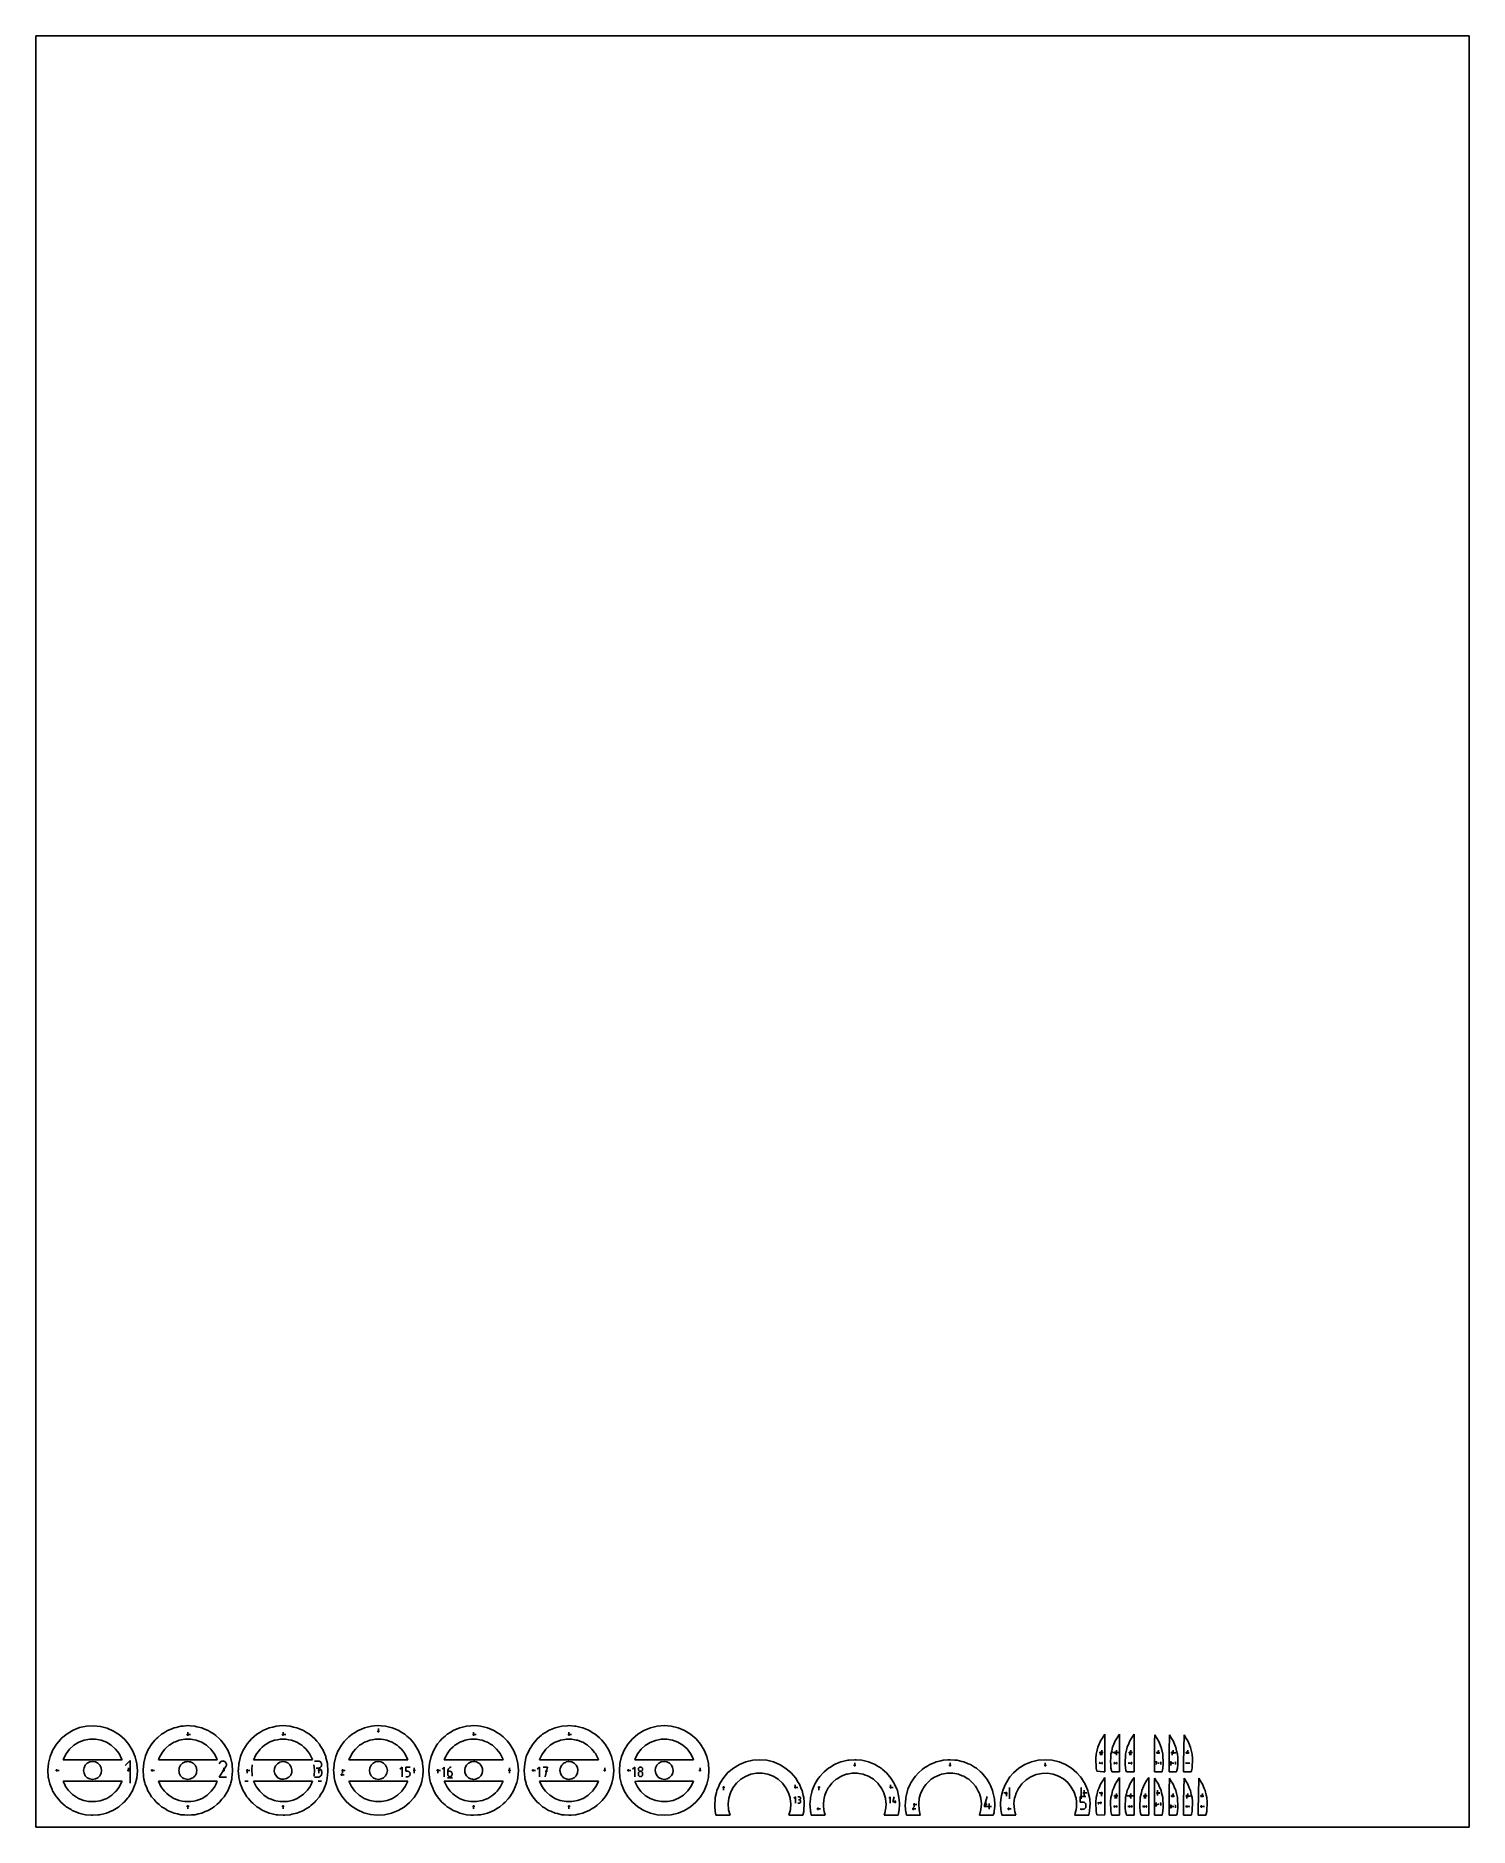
# Model space of a CAD drawing. Extents: x 0 to 800, y 0 to 1000.
import ezdxf

# ---------------------------------------------------------------- set-up
doc = ezdxf.new("R2010")
doc.units = 0

msp = doc.modelspace()

# ---------------------------------------------------------------- linework, layer by layer
at = {"layer": 'annotation', "color": 1}
for p, q in [((84.842501, 51.6675), (84.842501, 53.09625)), ((84.842501, 51.6675), (84.842501, 53.09625)), ((84.842501, 53.09625), (84.842501, 51.6675)), ((84.842501, 51.6675), (86.271251, 51.6675)), ((138.017501, 51.6675), (138.017501, 53.09625)), ((138.017501, 51.6675), (138.017501, 53.09625)), ((138.017501, 53.09625), (138.017501, 51.6675)), ((138.017501, 51.6675), (139.446251, 51.6675)), ((191.192501, 53.566228), (191.192501, 54.994978)), ((244.367502, 51.6675), (244.367502, 53.09625)), ((244.367502, 51.6675), (244.367502, 53.09625)), ((244.367502, 53.09625), (244.367502, 51.6675)), ((244.367502, 51.6675), (245.796252, 51.6675)), ((297.542502, 51.6675), (297.542502, 53.09625)), ((297.542502, 51.6675), (297.542502, 53.09625)), ((297.542502, 53.09625), (297.542502, 51.6675)), ((297.542502, 51.6675), (298.971252, 51.6675)), ((594.235629, 41.599714), (595.664379, 41.599714)), ((594.235629, 41.599714), (595.664379, 41.599714)), ((595.664379, 41.599714), (594.235629, 41.599714)), ((594.235629, 41.599714), (594.235629, 40.170964)), ((594.901879, 41.599714), (594.901879, 43.028464)), ((594.901879, 41.599714), (594.901879, 43.028464)), ((594.901879, 43.028464), (594.901879, 41.599714)), ((594.901879, 41.599714), (594.901879, 40.170964)), ((602.41063, 41.599714), (600.98188, 41.599714)), ((603.07688, 41.599714), (603.07688, 43.028464)), ((603.07688, 41.599714), (603.07688, 43.028464)), ((603.07688, 43.028464), (603.07688, 41.599714)), ((603.07688, 41.599714), (603.07688, 43.028464)), ((603.07688, 43.028464), (603.07688, 41.599714)), ((603.07688, 41.599714), (604.50563, 41.599714)), ((603.07688, 41.599714), (604.50563, 41.599714)), ((604.50563, 41.599714), (603.07688, 41.599714)), ((603.07688, 41.599714), (603.07688, 40.170964)), ((610.58563, 41.599714), (612.01438, 41.599714)), ((610.58563, 41.599714), (612.01438, 41.599714)), ((612.01438, 41.599714), (610.58563, 41.599714)), ((610.58563, 41.599714), (610.58563, 40.170964)), ((611.251881, 41.599714), (611.251881, 43.028464)), ((611.251881, 41.599714), (611.251881, 43.028464)), ((611.251881, 43.028464), (611.251881, 41.599714)), ((611.251881, 41.599714), (611.251881, 40.170964)), ((625.983132, 41.564891), (627.411882, 41.564891)), ((626.649382, 41.564891), (626.649382, 42.993641)), ((634.158132, 41.564891), (634.158132, 40.136141)), ((634.824383, 41.564891), (634.824383, 42.993641)), ((634.824383, 41.564891), (634.824383, 42.993641)), ((634.824383, 42.993641), (634.824383, 41.564891)), ((634.824383, 41.564891), (636.253133, 41.564891)), ((642.333133, 41.564891), (643.761883, 41.564891)), ((642.999384, 41.564891), (642.999384, 42.993641)), ((11.6675, 31.6675), (13.09625, 31.6675)), ((52.600229, 37.186802), (49.798807, 34.38459)), ((51.6675, 31.6675), (51.6675, 33.09625)), ((52.600229, 24.585542), (52.600229, 37.186802)), ((64.8425, 31.6675), (66.27125, 31.6675)), ((102.375817, 27.948305), (106.069652, 33.894905)), ((102.643937, 35.948415), (102.381462, 35.444916)), ((102.852231, 36.24378), (102.643937, 35.948415)), ((103.102138, 36.490341), (102.852231, 36.24378)), ((103.386057, 36.686124), (103.102138, 36.490341)), ((103.696387, 36.829155), (103.386057, 36.686124)), ((104.025527, 36.917458), (103.696387, 36.829155)), ((104.365878, 36.949059), (104.025527, 36.917458)), ((104.709839, 36.921984), (104.365878, 36.949059)), ((105.049808, 36.834259), (104.709839, 36.921984)), ((104.842501, 31.6675), (104.842501, 33.09625)), ((105.378187, 36.683908), (105.049808, 36.834259)), ((105.671887, 36.475353), (105.378187, 36.683908)), ((105.378187, 36.683908), (105.378187, 36.683908)), ((105.917451, 36.225089), (105.671887, 36.475353)), ((106.112698, 35.940785), (105.917451, 36.225089)), ((106.069652, 33.894905), (106.074068, 33.900369)), ((106.069652, 33.894905), (106.069652, 33.894905)), ((106.074068, 33.900369), (106.078303, 33.90588)), ((106.078303, 33.90588), (106.082384, 33.911483)), ((106.082384, 33.911483), (106.08634, 33.917226)), ((106.08634, 33.917226), (106.090198, 33.923155)), ((106.090198, 33.923155), (106.093987, 33.929316)), ((106.093987, 33.929316), (106.097734, 33.935756)), ((106.097734, 33.935756), (106.101466, 33.942521)), ((106.101466, 33.942521), (106.105213, 33.949658)), ((106.105213, 33.949658), (106.257731, 34.277126)), ((106.105213, 33.949658), (106.105213, 33.949658)), ((106.255442, 35.630111), (106.112698, 35.940785)), ((106.343501, 35.300738), (106.255442, 35.630111)), ((106.257731, 34.277126), (106.346829, 34.616575)), ((106.374691, 34.960336), (106.343501, 35.300738)), ((106.346829, 34.616575), (106.374691, 34.960336)), ((118.017501, 31.6675), (119.446251, 31.6675)), ((118.017501, 31.6675), (119.446251, 31.6675)), ((119.446251, 31.6675), (118.017501, 31.6675)), ((118.017501, 31.6675), (118.017501, 30.23875)), ((120.51958, 31.936607), (120.54, 32.12731)), ((120.747982, 28.940239), (120.51958, 31.936607)), ((120.54, 32.12731), (120.832926, 34.858489)), ((155.198721, 34.876513), (155.515185, 31.954918)), ((155.500762, 31.763693), (155.275463, 28.767156)), ((155.515185, 31.954918), (155.500762, 31.763693)), ((157.549575, 36.938836), (155.550818, 36.938836)), ((157.549575, 32.941321), (156.548785, 32.941321)), ((156.548785, 32.941321), (157.549575, 32.941321)), ((157.909057, 36.906569), (157.549575, 36.938836)), ((157.549575, 32.941321), (157.909057, 32.973595)), ((157.909057, 32.909054), (157.549575, 32.941321)), ((157.549575, 32.941321), (157.549575, 32.941321)), ((158.247316, 36.813583), (157.909057, 36.906569)), ((157.909057, 32.973595), (158.247316, 33.066636)), ((158.247316, 32.816068), (157.909057, 32.909054)), ((158.017501, 31.6675), (158.017501, 33.09625)), ((158.017501, 31.6675), (158.017501, 33.09625)), ((158.017501, 33.09625), (158.017501, 31.6675)), ((158.017501, 31.6675), (158.017501, 30.23875)), ((158.558728, 36.665595), (158.247316, 36.813583)), ((158.247316, 33.066636), (158.558728, 33.214771)), ((158.558728, 32.66808), (158.247316, 32.816068)), ((158.837665, 36.468324), (158.558728, 36.665595)), ((158.558728, 33.214771), (158.837665, 33.412328)), ((158.837665, 32.470809), (158.558728, 32.66808)), ((159.078503, 36.227491), (158.837665, 36.468324)), ((158.837665, 33.412328), (159.078503, 33.653634)), ((159.078503, 32.229976), (158.837665, 32.470809)), ((159.275614, 35.948812), (159.078503, 36.227491)), ((159.078503, 33.653634), (159.275614, 33.933017)), ((159.275614, 31.951297), (159.078503, 32.229976)), ((159.423374, 35.638009), (159.275614, 35.948812)), ((159.275614, 33.933017), (159.423374, 34.244804)), ((159.423374, 31.640494), (159.275614, 31.951297)), ((159.516155, 35.300799), (159.423374, 35.638009)), ((159.423374, 34.244804), (159.516155, 34.583323)), ((159.516155, 31.303284), (159.423374, 31.640494)), ((159.548333, 34.942901), (159.516155, 35.300799)), ((159.516155, 34.583323), (159.548333, 34.942901)), ((159.548333, 30.945386), (159.516155, 31.303284)), ((159.548333, 34.942901), (159.548333, 34.942901)), ((159.548333, 29.944596), (159.548333, 30.945386)), ((159.548333, 30.945386), (159.548333, 30.945386)), ((171.192501, 31.6675), (172.621251, 31.6675)), ((171.192501, 31.6675), (172.621251, 31.6675)), ((172.621251, 31.6675), (171.192501, 31.6675)), ((171.192501, 31.6675), (171.192501, 30.23875)), ((204.425677, 33.586442), (203.225067, 32.385494)), ((204.425677, 28.185902), (204.425677, 33.586442)), ((206.45071, 31.181498), (206.45071, 33.586442)), ((206.45071, 33.586442), (208.849219, 33.586442)), ((207.649964, 31.181498), (206.45071, 31.181498)), ((207.865296, 31.16225), (207.649964, 31.181498)), ((208.068062, 31.106737), (207.865296, 31.16225)), ((208.254854, 31.018306), (208.068062, 31.106737)), ((208.422261, 30.900306), (208.254854, 31.018306)), ((208.566875, 30.756085), (208.422261, 30.900306)), ((208.685287, 30.588989), (208.566875, 30.756085)), ((208.774087, 30.402368), (208.685287, 30.588989)), ((208.829868, 30.199568), (208.774087, 30.402368)), ((208.849219, 29.983937), (208.829868, 30.199568)), ((211.192501, 31.6675), (211.192501, 33.09625)), ((211.192501, 31.6675), (211.192501, 33.09625)), ((211.192501, 33.09625), (211.192501, 31.6675)), ((211.192501, 31.6675), (211.192501, 30.23875)), ((224.367501, 31.6675), (225.796251, 31.6675)), ((224.367501, 31.6675), (225.796251, 31.6675)), ((225.796251, 31.6675), (224.367501, 31.6675)), ((224.367501, 31.6675), (224.367501, 30.23875)), ((227.910208, 33.586442), (226.709599, 32.385494)), ((227.910208, 28.185902), (227.910208, 33.586442)), ((229.961796, 31.546532), (229.935241, 31.181498)), ((229.935241, 31.181498), (229.935241, 29.386511)), ((231.134496, 31.181498), (229.935241, 31.181498)), ((230.039303, 31.897257), (229.961796, 31.546532)), ((230.164525, 32.229327), (230.039303, 31.897257)), ((230.334227, 32.538391), (230.164525, 32.229327)), ((230.545173, 32.820102), (230.334227, 32.538391)), ((230.794125, 33.07011), (230.545173, 32.820102)), ((231.077849, 33.284069), (230.794125, 33.07011)), ((231.393107, 33.457629), (231.077849, 33.284069)), ((231.350184, 31.16225), (231.134496, 31.181498)), ((231.55314, 31.106737), (231.350184, 31.16225)), ((231.736663, 33.586442), (231.393107, 33.457629)), ((231.739987, 31.018306), (231.55314, 31.106737)), ((231.736663, 33.586442), (231.736663, 33.586442)), ((231.90735, 30.900306), (231.739987, 31.018306)), ((232.051852, 30.756085), (231.90735, 30.900306)), ((232.170119, 30.588989), (232.051852, 30.756085)), ((232.258775, 30.402368), (232.170119, 30.588989)), ((232.314444, 30.199568), (232.258775, 30.402368)), ((232.33375, 29.983937), (232.314444, 30.199568)), ((264.367502, 31.6675), (264.367502, 33.09625)), ((264.367502, 31.6675), (264.367502, 33.09625)), ((264.367502, 33.09625), (264.367502, 31.6675)), ((264.367502, 31.6675), (264.367502, 30.23875)), ((277.542502, 31.6675), (278.971252, 31.6675)), ((281.083684, 33.586442), (279.883075, 32.385494)), ((281.083684, 28.185902), (281.083684, 33.586442)), ((285.510105, 33.586442), (283.108548, 33.586442)), ((284.309496, 28.185902), (285.510105, 33.586442)), ((285.510105, 31.181498), (284.309496, 31.181498)), ((317.542502, 31.6675), (317.542502, 33.09625)), ((330.717502, 31.6675), (332.146252, 31.6675)), ((334.260209, 33.586442), (333.059599, 32.385494)), ((334.260209, 28.185902), (334.260209, 33.586442)), ((336.304593, 32.597015), (336.285242, 32.382277)), ((336.285242, 32.382277), (336.285242, 32.382277)), ((336.285242, 32.382277), (336.304604, 32.16653)), ((336.304593, 30.196366), (336.285242, 29.98072)), ((336.360373, 32.799342), (336.304593, 32.597015)), ((336.360373, 30.399398), (336.304593, 30.196366)), ((336.304604, 32.16653), (336.360412, 31.963419)), ((336.449174, 32.985824), (336.360373, 32.799342)), ((336.449174, 30.586412), (336.360373, 30.399398)), ((336.360412, 31.963419), (336.449249, 31.776346)), ((336.567586, 33.153031), (336.449174, 32.985824)), ((336.567586, 30.753999), (336.449174, 30.586412)), ((336.449249, 31.776346), (336.567697, 31.608717)), ((336.7122, 33.297531), (336.567586, 33.153031)), ((336.7122, 30.898754), (336.567586, 30.753999)), ((336.567697, 31.608717), (336.712339, 31.463933)), ((336.879607, 33.415893), (336.7122, 33.297531)), ((336.879607, 31.017271), (336.7122, 30.898754)), ((336.712339, 31.463933), (336.879758, 31.345399)), ((337.066398, 33.504686), (336.879607, 33.415893)), ((337.066398, 31.106144), (336.879607, 31.017271)), ((336.879758, 31.345399), (337.066535, 31.256518)), ((337.269164, 33.560478), (337.066398, 33.504686)), ((337.269164, 31.161965), (337.066398, 31.106144)), ((337.066535, 31.256518), (337.269253, 31.200693)), ((337.484496, 33.579838), (337.269164, 33.560478)), ((337.484496, 31.181329), (337.269164, 31.161965)), ((337.269253, 31.200693), (337.484496, 31.181329)), ((337.699828, 33.560478), (337.484496, 33.579838)), ((337.484496, 33.579838), (337.484496, 33.579838)), ((337.484496, 31.181329), (337.699739, 31.200693)), ((337.699828, 31.161976), (337.484496, 31.181329)), ((337.484496, 31.181329), (337.484496, 31.181329)), ((337.484496, 31.181329), (337.484496, 31.181329)), ((337.699739, 31.200693), (337.902458, 31.256518)), ((337.902594, 33.504686), (337.699828, 33.560478)), ((337.902594, 31.106183), (337.699828, 31.161976)), ((337.902458, 31.256518), (338.089235, 31.345399)), ((338.089386, 33.415893), (337.902594, 33.504686)), ((338.089386, 31.017347), (337.902594, 31.106183)), ((338.089235, 31.345399), (338.256653, 31.463933)), ((338.256793, 33.297531), (338.089386, 33.415893)), ((338.256793, 30.898866), (338.089386, 31.017347)), ((338.256653, 31.463933), (338.401295, 31.608717)), ((338.401407, 33.153031), (338.256793, 33.297531)), ((338.401407, 30.754139), (338.256793, 30.898866)), ((338.401295, 31.608717), (338.519743, 31.776346)), ((338.519819, 32.985824), (338.401407, 33.153031)), ((338.519819, 30.586562), (338.401407, 30.754139)), ((338.519743, 31.776346), (338.60858, 31.963419)), ((338.608619, 32.799342), (338.519819, 32.985824)), ((338.608619, 30.399535), (338.519819, 30.586562)), ((338.60858, 31.963419), (338.664389, 32.16653)), ((338.6644, 32.597015), (338.608619, 32.799342)), ((338.6644, 30.196455), (338.608619, 30.399535)), ((338.664389, 32.16653), (338.683751, 32.382277)), ((338.683751, 32.382277), (338.6644, 32.597015)), ((338.683751, 29.98072), (338.6644, 30.196455)), ((338.683751, 32.382277), (338.683751, 32.382277)), ((370.717502, 31.6675), (370.717502, 33.09625)), ((457.067503, 34.578953), (457.067503, 36.007703)), ((510.242503, 34.578953), (510.242503, 36.007703)), ((563.417504, 34.578953), (563.417504, 36.007703)), ((593.930369, 36.157793), (593.593947, 36.157793)), ((593.762181, 35.401259), (593.930369, 36.157793)), ((593.930369, 35.820896), (593.762181, 35.820896)), ((594.627823, 35.779526), (594.214164, 35.779526)), ((594.91151, 35.401253), (595.22198, 35.90107)), ((595.247504, 35.401253), (594.91151, 35.401253)), ((594.934045, 36.073669), (594.911984, 36.03135)), ((594.951553, 36.098495), (594.934045, 36.073669)), ((594.972557, 36.119219), (594.951553, 36.098495)), ((594.996421, 36.135674), (594.972557, 36.119219)), ((595.022505, 36.147696), (594.996421, 36.135674)), ((595.050169, 36.155118), (595.022505, 36.147696)), ((595.078776, 36.157774), (595.050169, 36.155118)), ((595.107686, 36.155498), (595.078776, 36.157774)), ((595.136261, 36.148125), (595.107686, 36.155498)), ((595.163861, 36.135488), (595.136261, 36.148125)), ((595.188547, 36.117959), (595.163861, 36.135488)), ((595.163861, 36.135488), (595.163861, 36.135488)), ((595.209187, 36.096924), (595.188547, 36.117959)), ((595.225598, 36.073028), (595.209187, 36.096924)), ((595.22198, 35.90107), (595.222351, 35.901529)), ((595.22198, 35.90107), (595.22198, 35.90107)), ((595.222351, 35.901529), (595.222707, 35.901992)), ((595.222707, 35.901992), (595.22305, 35.902463)), ((595.22305, 35.902463), (595.223382, 35.902946)), ((595.223382, 35.902946), (595.223707, 35.903444)), ((595.223707, 35.903444), (595.224025, 35.903962)), ((595.224025, 35.903962), (595.22434, 35.904503)), ((595.22434, 35.904503), (595.224654, 35.905072)), ((595.224654, 35.905072), (595.224969, 35.905672)), ((595.224969, 35.905672), (595.237788, 35.933196)), ((595.224969, 35.905672), (595.224969, 35.905672)), ((595.237596, 36.046915), (595.225598, 36.073028)), ((595.244997, 36.019231), (595.237596, 36.046915)), ((595.237788, 35.933196), (595.245277, 35.961727)), ((595.247619, 35.99062), (595.244997, 36.019231)), ((595.245277, 35.961727), (595.247619, 35.99062)), ((601.748144, 35.306692), (602.12641, 35.306692)), ((601.77185, 36.019781), (601.769137, 35.989558)), ((601.769137, 35.989558), (601.769137, 35.905441)), ((601.769137, 35.905441), (601.769137, 35.905441)), ((601.769137, 35.905441), (601.77185, 35.875219)), ((601.779668, 36.048234), (601.77185, 36.019781)), ((601.77185, 35.875219), (601.779668, 35.846771)), ((601.792112, 36.07444), (601.779668, 36.048234)), ((601.779668, 35.846771), (601.792112, 35.820571)), ((601.808705, 36.097922), (601.792112, 36.07444)), ((601.792112, 35.820571), (601.808705, 35.797096)), ((601.828967, 36.118204), (601.808705, 36.097922)), ((601.808705, 35.797096), (601.828967, 35.776822)), ((601.85242, 36.134809), (601.828967, 36.118204)), ((601.828967, 35.776822), (601.85242, 35.760225)), ((601.878585, 36.14726), (601.85242, 36.134809)), ((601.85242, 35.760225), (601.878585, 35.74778)), ((601.853065, 35.401259), (601.901107, 35.419162)), ((601.853065, 35.401259), (601.853065, 35.401259)), ((601.906982, 36.15508), (601.878585, 36.14726)), ((601.878585, 35.74778), (601.906982, 35.739965)), ((601.901107, 35.419162), (601.945204, 35.443361)), ((601.937135, 36.157793), (601.906982, 36.15508)), ((601.906982, 35.739965), (601.937135, 35.737254)), ((601.967349, 36.15508), (601.937135, 36.157793)), ((601.937135, 36.157793), (601.937135, 36.157793)), ((601.937135, 35.737254), (602.105132, 35.737254)), ((601.945204, 35.443361), (601.9849, 35.473239)), ((601.99578, 36.14726), (601.967349, 36.15508)), ((601.9849, 35.473239), (602.019739, 35.508181)), ((602.021955, 36.134809), (601.99578, 36.14726)), ((602.019739, 35.508181), (602.049265, 35.547569)), ((602.0454, 36.118204), (602.021955, 36.134809)), ((602.065642, 36.097922), (602.0454, 36.118204)), ((602.049265, 35.547569), (602.073023, 35.590787)), ((602.08221, 36.07444), (602.065642, 36.097922)), ((602.073023, 35.590787), (602.090558, 35.637218)), ((602.094629, 36.048234), (602.08221, 36.07444)), ((602.090558, 35.637218), (602.101413, 35.686246)), ((602.102428, 36.019781), (602.094629, 36.048234)), ((602.101413, 35.686246), (602.105132, 35.737254)), ((602.105132, 35.989558), (602.102428, 36.019781)), ((602.105132, 35.737254), (602.105132, 35.989558)), ((602.105132, 35.989558), (602.105132, 35.989558)), ((602.802611, 35.779526), (602.388951, 35.779526)), ((603.086297, 35.401253), (603.396767, 35.90107)), ((603.422291, 35.401253), (603.086297, 35.401253)), ((603.108832, 36.073669), (603.086771, 36.03135)), ((603.12634, 36.098495), (603.108832, 36.073669)), ((603.147345, 36.119219), (603.12634, 36.098495)), ((603.171208, 36.135674), (603.147345, 36.119219)), ((603.197292, 36.147696), (603.171208, 36.135674)), ((603.224956, 36.155118), (603.197292, 36.147696)), ((603.253563, 36.157774), (603.224956, 36.155118)), ((603.282473, 36.155498), (603.253563, 36.157774)), ((603.311048, 36.148125), (603.282473, 36.155498)), ((603.338649, 36.135488), (603.311048, 36.148125)), ((603.363334, 36.117959), (603.338649, 36.135488)), ((603.338649, 36.135488), (603.338649, 36.135488)), ((603.383974, 36.096924), (603.363334, 36.117959)), ((603.400385, 36.073028), (603.383974, 36.096924)), ((603.396767, 35.90107), (603.397138, 35.901529)), ((603.396767, 35.90107), (603.396767, 35.90107)), ((603.397138, 35.901529), (603.397494, 35.901992)), ((603.397494, 35.901992), (603.397837, 35.902463)), ((603.397837, 35.902463), (603.398169, 35.902946)), ((603.398169, 35.902946), (603.398494, 35.903444)), ((603.398494, 35.903444), (603.398812, 35.903962)), ((603.398812, 35.903962), (603.399127, 35.904503)), ((603.399127, 35.904503), (603.399441, 35.905072)), ((603.399441, 35.905072), (603.399756, 35.905672)), ((603.399756, 35.905672), (603.412575, 35.933196)), ((603.399756, 35.905672), (603.399756, 35.905672)), ((603.412383, 36.046915), (603.400385, 36.073028)), ((603.419784, 36.019231), (603.412383, 36.046915)), ((603.412575, 35.933196), (603.420064, 35.961727)), ((603.422406, 35.99062), (603.419784, 36.019231)), ((603.420064, 35.961727), (603.422406, 35.99062)), ((609.970356, 36.157793), (609.802169, 35.989558)), ((609.970356, 35.401259), (609.970356, 36.157793)), ((610.422244, 36.157793), (610.254057, 35.989558)), ((610.422244, 35.401259), (610.422244, 36.157793)), ((611.119651, 35.779526), (610.705991, 35.779526)), ((611.403337, 35.401253), (611.713807, 35.90107)), ((611.739332, 35.401253), (611.403337, 35.401253)), ((611.425873, 36.073669), (611.403812, 36.03135)), ((611.44338, 36.098495), (611.425873, 36.073669)), ((611.464385, 36.119219), (611.44338, 36.098495)), ((611.488249, 36.135674), (611.464385, 36.119219)), ((611.514332, 36.147696), (611.488249, 36.135674)), ((611.541997, 36.155118), (611.514332, 36.147696)), ((611.570604, 36.157774), (611.541997, 36.155118)), ((611.599514, 36.155498), (611.570604, 36.157774)), ((611.628089, 36.148125), (611.599514, 36.155498)), ((611.655689, 36.135488), (611.628089, 36.148125)), ((611.680375, 36.117959), (611.655689, 36.135488)), ((611.655689, 36.135488), (611.655689, 36.135488)), ((611.701015, 36.096924), (611.680375, 36.117959)), ((611.717425, 36.073028), (611.701015, 36.096924)), ((611.713807, 35.90107), (611.714179, 35.901529)), ((611.713807, 35.90107), (611.713807, 35.90107)), ((611.714179, 35.901529), (611.714534, 35.901992)), ((611.714534, 35.901992), (611.714877, 35.902463)), ((611.714877, 35.902463), (611.71521, 35.902946)), ((611.71521, 35.902946), (611.715534, 35.903444)), ((611.715534, 35.903444), (611.715853, 35.903962)), ((611.715853, 35.903962), (611.716168, 35.904503)), ((611.716168, 35.904503), (611.716481, 35.905072)), ((611.716481, 35.905072), (611.716796, 35.905672)), ((611.716796, 35.905672), (611.729616, 35.933196)), ((611.716796, 35.905672), (611.716796, 35.905672)), ((611.729423, 36.046915), (611.717425, 36.073028)), ((611.736825, 36.019231), (611.729423, 36.046915)), ((611.729616, 35.933196), (611.737104, 35.961727)), ((611.739446, 35.99062), (611.736825, 36.019231)), ((611.737104, 35.961727), (611.739446, 35.99062)), ((625.652349, 36.506567), (624.980248, 36.506567)), ((625.316346, 34.995171), (625.652349, 36.506567)), ((625.652349, 35.833519), (625.316346, 35.833519)), ((627.045717, 35.750869), (626.219312, 35.750869)), ((627.948398, 36.506567), (627.612396, 36.17047)), ((627.948398, 34.995171), (627.948398, 36.506567)), ((633.113687, 34.806247), (633.869385, 34.806247)), ((633.161047, 36.230849), (633.155628, 36.17047)), ((633.155628, 36.17047), (633.155628, 36.002421)), ((633.155628, 36.002421), (633.155628, 36.002421)), ((633.155628, 36.002421), (633.161047, 35.942045)), ((633.176666, 36.287692), (633.161047, 36.230849)), ((633.161047, 35.942045), (633.176666, 35.885211)), ((633.201527, 36.340046), (633.176666, 36.287692)), ((633.176666, 35.885211), (633.201527, 35.83287)), ((633.234676, 36.386958), (633.201527, 36.340046)), ((633.201527, 35.83287), (633.234676, 35.785972)), ((633.275156, 36.427478), (633.234676, 36.386958)), ((633.234676, 35.785972), (633.275156, 35.745469)), ((633.32201, 36.460651), (633.275156, 36.427478)), ((633.275156, 35.745469), (633.32201, 35.712311)), ((633.374281, 36.485525), (633.32201, 36.460651)), ((633.32201, 35.712311), (633.374281, 35.687449)), ((633.323298, 34.995171), (633.419276, 35.030938)), ((633.323298, 34.995171), (633.323298, 34.995171)), ((633.431014, 36.501148), (633.374281, 36.485525)), ((633.374281, 35.687449), (633.431014, 35.671835)), ((633.419276, 35.030938), (633.507373, 35.079282)), ((633.491252, 36.506567), (633.431014, 36.501148)), ((633.431014, 35.671835), (633.491252, 35.666418)), ((633.551615, 36.501148), (633.491252, 36.506567)), ((633.491252, 36.506567), (633.491252, 36.506567)), ((633.491252, 35.666418), (633.826875, 35.666418)), ((633.507373, 35.079282), (633.586676, 35.138973)), ((633.608414, 36.485525), (633.551615, 36.501148)), ((633.586676, 35.138973), (633.656277, 35.208779)), ((633.660705, 36.460651), (633.608414, 36.485525)), ((633.656277, 35.208779), (633.715265, 35.287468)), ((633.707543, 36.427478), (633.660705, 36.460651)), ((633.747983, 36.386958), (633.707543, 36.427478)), ((633.715265, 35.287468), (633.762729, 35.373808)), ((633.781082, 36.340046), (633.747983, 36.386958)), ((633.762729, 35.373808), (633.797759, 35.466568)), ((633.805893, 36.287692), (633.781082, 36.340046)), ((633.797759, 35.466568), (633.819445, 35.564515)), ((633.821472, 36.230849), (633.805893, 36.287692)), ((633.819445, 35.564515), (633.826875, 35.666418)), ((633.826875, 36.17047), (633.821472, 36.230849)), ((633.826875, 35.666418), (633.826875, 36.17047)), ((633.826875, 36.17047), (633.826875, 36.17047)), ((635.220291, 35.750869), (634.393886, 35.750869)), ((636.122973, 36.506567), (635.78697, 36.17047)), ((636.122973, 34.995171), (636.122973, 36.506567)), ((642.098761, 36.128718), (641.93076, 35.96067)), ((642.098761, 35.37302), (642.098761, 36.128718)), ((642.550149, 36.128718), (642.382148, 35.96067)), ((642.550149, 35.37302), (642.550149, 36.128718)), ((643.246786, 35.750869), (642.833583, 35.750869)), ((643.698127, 36.128718), (643.530125, 35.96067)), ((643.698127, 35.37302), (643.698127, 36.128718)), ((106.373332, 27.948305), (102.375817, 27.948305)), ((116.663116, 25.65633), (118.480911, 25.657287)), ((120.762546, 28.749034), (120.747982, 28.940239)), ((120.839534, 28.458492), (120.762546, 28.749034)), ((155.226508, 28.581697), (155.198758, 28.476512)), ((155.275463, 28.767156), (155.226508, 28.581697)), ((155.550818, 27.948661), (157.549575, 27.948661)), ((157.549575, 27.948661), (157.909057, 27.980908)), ((157.549575, 27.948661), (157.549575, 27.948661)), ((157.560368, 25.677754), (159.377738, 25.678712)), ((157.909057, 27.980908), (158.247316, 28.073849)), ((158.247316, 28.073849), (158.558728, 28.221776)), ((158.558728, 28.221776), (158.837665, 28.418986)), ((158.837665, 28.418986), (159.078503, 28.659773)), ((159.078503, 28.659773), (159.275614, 28.938433)), ((159.275614, 28.938433), (159.423374, 29.24926)), ((159.423374, 29.24926), (159.516155, 29.586549)), ((159.516155, 29.586549), (159.548333, 29.944596)), ((170.708241, 29.230756), (172.136991, 29.230756)), ((206.45071, 28.185902), (207.649964, 28.185902)), ((207.649964, 28.185902), (207.865207, 28.205255)), ((207.649964, 28.185902), (207.649964, 28.185902)), ((207.865207, 28.205255), (208.067926, 28.261048)), ((208.067926, 28.261048), (208.254703, 28.349884)), ((208.254703, 28.349884), (208.422121, 28.468365)), ((208.422121, 28.468365), (208.566763, 28.613092)), ((208.566763, 28.613092), (208.685211, 28.780669)), ((208.685211, 28.780669), (208.774048, 28.967696)), ((208.774048, 28.967696), (208.829857, 29.170776)), ((208.829857, 29.170776), (208.849219, 29.386511)), ((208.849219, 29.386511), (208.849219, 29.983937)), ((208.849219, 29.983937), (208.849219, 29.983937)), ((229.785038, 27.510835), (232.485308, 27.510835)), ((229.935241, 29.386511), (229.935241, 29.386511)), ((229.935241, 29.386511), (229.954603, 29.170776)), ((229.954603, 29.170776), (230.010412, 28.967696)), ((230.010412, 28.967696), (230.099249, 28.780669)), ((230.099249, 28.780669), (230.217697, 28.613092)), ((230.217697, 28.613092), (230.362339, 28.468365)), ((230.362339, 28.468365), (230.529757, 28.349884)), ((230.529757, 28.349884), (230.716534, 28.261048)), ((230.716534, 28.261048), (230.919253, 28.205255)), ((230.919253, 28.205255), (231.134496, 28.185902)), ((231.134496, 28.185902), (231.350184, 28.205255)), ((231.134496, 28.185902), (231.134496, 28.185902)), ((231.350184, 28.205255), (231.55314, 28.261048)), ((231.55314, 28.261048), (231.739987, 28.349884)), ((231.739987, 28.349884), (231.90735, 28.468365)), ((231.90735, 28.468365), (232.051852, 28.613092)), ((232.051852, 28.613092), (232.170119, 28.780669)), ((232.170119, 28.780669), (232.258775, 28.967696)), ((232.258775, 28.967696), (232.314444, 29.170776)), ((232.314444, 29.170776), (232.33375, 29.386511)), ((232.33375, 29.386511), (232.33375, 29.983937)), ((232.33375, 29.983937), (232.33375, 29.983937)), ((336.285242, 29.98072), (336.285242, 29.383294)), ((336.285242, 29.383294), (336.285242, 29.383294)), ((336.285242, 29.383294), (336.304604, 29.167663)), ((336.304604, 29.167663), (336.360412, 28.964863)), ((336.360412, 28.964863), (336.449249, 28.778241)), ((336.449249, 28.778241), (336.567697, 28.611146)), ((336.567697, 28.611146), (336.712339, 28.466925)), ((336.712339, 28.466925), (336.879758, 28.348925)), ((336.879758, 28.348925), (337.066535, 28.260494)), ((337.066535, 28.260494), (337.269253, 28.204981)), ((337.269253, 28.204981), (337.484496, 28.185733)), ((337.484496, 28.185733), (337.699739, 28.204981)), ((337.484496, 28.185733), (337.484496, 28.185733)), ((337.699739, 28.204981), (337.902458, 28.260494)), ((337.902458, 28.260494), (338.089235, 28.348925)), ((338.089235, 28.348925), (338.256653, 28.466925)), ((338.256653, 28.466925), (338.401295, 28.611146)), ((338.401295, 28.611146), (338.519743, 28.778241)), ((338.519743, 28.778241), (338.60858, 28.964863)), ((338.60858, 28.964863), (338.664389, 29.167663)), ((338.664389, 29.167663), (338.683751, 29.383294)), ((338.683751, 29.383294), (338.683751, 29.98072)), ((338.683751, 29.98072), (338.683751, 29.98072)), ((383.892502, 22.173863), (383.892502, 20.745113)), ((423.892503, 22.173863), (423.892503, 23.602613)), ((423.892503, 22.173863), (423.892503, 23.602613)), ((423.892503, 23.602613), (423.892503, 22.173863)), ((423.892503, 22.173863), (425.321253, 22.173863)), ((437.067503, 22.173863), (437.067503, 20.745113)), ((477.067503, 22.173863), (477.067503, 23.602613)), ((477.067503, 22.173863), (477.067503, 23.602613)), ((477.067503, 23.602613), (477.067503, 22.173863)), ((477.067503, 22.173863), (478.496253, 22.173863)), ((543.417509, 15.876993), (543.417506, 22.205971)), ((583.417487, 22.206005), (583.417488, 15.867013)), ((585.084379, 19.173488), (585.084379, 20.602238)), ((585.084379, 19.173488), (585.084379, 20.602238)), ((585.084379, 20.602238), (585.084379, 19.173488)), ((585.084379, 19.173488), (585.084379, 20.602238)), ((585.084379, 20.602238), (585.084379, 19.173488)), ((585.084379, 19.078238), (585.084379, 20.506988)), ((585.084379, 19.078238), (585.084379, 20.506988)), ((585.084379, 20.506988), (585.084379, 19.078238)), ((625.959382, 19.150272), (625.959382, 20.579022)), ((625.959382, 19.150272), (625.959382, 20.579022)), ((625.959382, 20.579022), (625.959382, 19.150272)), ((625.959382, 19.150272), (625.959382, 20.579022)), ((625.959382, 20.579022), (625.959382, 19.150272)), ((625.959382, 19.055022), (625.959382, 20.483772)), ((625.959382, 19.055022), (625.959382, 20.483772)), ((625.959382, 20.483772), (625.959382, 19.055022)), ((84.842501, 11.6675), (84.8425, 10.23875)), ((138.017501, 11.6675), (138.017501, 10.23875)), ((244.367502, 11.6675), (244.367501, 10.23875)), ((297.542502, 11.6675), (297.542502, 10.23875)), ((423.913656, 16.94209), (423.11325, 16.141458)), ((423.913656, 13.34173), (423.913656, 16.94209)), ((426.063181, 16.937913), (425.263678, 16.937913)), ((425.263678, 13.341843), (426.063181, 13.341843)), ((426.063181, 15.338907), (425.662865, 15.338907)), ((425.662865, 15.338907), (426.063181, 15.338907)), ((426.206974, 16.925006), (426.063181, 16.937913)), ((426.063181, 15.338907), (426.206974, 15.351816)), ((426.206974, 15.326), (426.063181, 15.338907)), ((426.063181, 15.338907), (426.063181, 15.338907)), ((426.063181, 13.341843), (426.206974, 13.354742)), ((426.063181, 13.341843), (426.063181, 13.341843)), ((426.342277, 16.887812), (426.206974, 16.925006)), ((426.206974, 15.351816), (426.342277, 15.389033)), ((426.342277, 15.288806), (426.206974, 15.326)), ((426.206974, 13.354742), (426.342277, 13.391918)), ((426.466842, 16.828616), (426.342277, 16.887812)), ((426.342277, 15.389033), (426.466842, 15.448287)), ((426.466842, 15.22961), (426.342277, 15.288806)), ((426.342277, 13.391918), (426.466842, 13.451089)), ((426.578417, 16.749708), (426.466842, 16.828616)), ((426.466842, 15.448287), (426.578417, 15.52731)), ((426.578417, 15.150702), (426.466842, 15.22961)), ((426.466842, 13.451089), (426.578417, 13.529973)), ((426.674752, 16.653375), (426.578417, 16.749708)), ((426.578417, 15.52731), (426.674752, 15.623832)), ((426.674752, 15.054369), (426.578417, 15.150702)), ((426.578417, 13.529973), (426.674752, 13.626288)), ((426.753597, 16.541903), (426.674752, 16.653375)), ((426.674752, 15.623832), (426.753597, 15.735585)), ((426.753597, 14.942897), (426.674752, 15.054369)), ((426.674752, 13.626288), (426.753597, 13.737752)), ((426.812701, 16.417582), (426.753597, 16.541903)), ((426.753597, 15.735585), (426.812701, 15.8603)), ((426.812701, 14.818576), (426.753597, 14.942897)), ((426.753597, 13.737752), (426.812701, 13.862082)), ((426.849813, 16.282698), (426.812701, 16.417582)), ((426.812701, 15.8603), (426.849813, 15.995707)), ((426.849813, 14.683692), (426.812701, 14.818576)), ((426.812701, 13.862082), (426.849813, 13.996998)), ((426.862684, 16.139539), (426.849813, 16.282698)), ((426.849813, 15.995707), (426.862684, 16.139539)), ((426.862684, 14.540533), (426.849813, 14.683692)), ((426.849813, 13.996998), (426.862684, 14.140217)), ((426.862684, 16.139539), (426.862684, 16.139539)), ((426.862684, 14.140217), (426.862684, 14.540533)), ((426.862684, 14.540533), (426.862684, 14.540533)), ((436.583243, 10.243482), (438.011993, 10.243482)), ((476.888611, 16.94209), (476.088205, 16.141458)), ((476.888611, 13.34173), (476.888611, 16.94209)), ((478.238633, 14.142136), (479.037008, 16.94209)), ((480.23773, 14.142136), (478.238633, 14.142136)), ((479.638498, 13.34173), (479.638498, 14.940736)), ((489.758243, 10.243482), (491.186993, 10.243482)), ((490.242503, 12.680226), (491.671253, 12.680226)), ((490.242503, 12.680226), (491.671253, 12.680226)), ((491.671253, 12.680226), (490.242503, 12.680226)), ((490.242503, 12.680226), (490.242503, 11.251476)), ((529.338364, 11.579706), (530.935112, 17.179614)), ((533.336556, 11.579706), (529.338364, 11.579706)), ((530.242504, 12.680226), (530.242503, 11.251476)), ((530.242504, 12.680226), (530.242504, 14.108976)), ((530.242504, 12.680226), (530.242504, 14.108976)), ((530.242504, 14.108976), (530.242504, 12.680226)), ((532.138092, 9.978894), (532.138092, 13.176906)), ((541.750629, 19.078238), (540.321879, 19.078238)), ((541.698004, 18.649613), (541.698004, 17.220863)), ((542.933244, 10.243482), (544.361994, 10.243482)), ((582.913454, 13.973022), (582.913454, 17.179614)), ((582.913454, 17.179614), (586.111466, 17.179614)), ((584.51246, 13.973022), (582.913454, 13.973022)), ((584.799569, 13.947357), (584.51246, 13.973022)), ((584.51246, 9.978894), (584.799451, 10.004697)), ((584.799451, 10.004697), (585.069742, 10.079089)), ((585.069924, 13.87334), (584.799569, 13.947357)), ((585.069742, 10.079089), (585.318778, 10.197537)), ((585.318979, 13.755432), (585.069924, 13.87334)), ((585.084379, 19.173488), (586.513129, 19.173488)), ((585.084379, 19.173488), (586.513129, 19.173488)), ((586.513129, 19.173488), (585.084379, 19.173488)), ((585.084379, 19.173488), (585.084379, 17.744738)), ((585.084379, 19.078238), (586.513129, 19.078238)), ((585.318778, 10.197537), (585.542003, 10.355511)), ((585.542189, 13.598099), (585.318979, 13.755432)), ((585.542003, 10.355511), (585.734859, 10.548481)), ((585.735007, 13.405804), (585.542189, 13.598099)), ((585.734859, 10.548481), (585.89279, 10.771916)), ((585.89289, 13.18301), (585.735007, 13.405804)), ((585.89279, 10.771916), (586.011239, 11.021285)), ((586.011291, 12.934181), (585.89289, 13.18301)), ((586.011239, 11.021285), (586.08565, 11.292059)), ((586.085665, 12.663781), (586.011291, 12.934181)), ((586.08565, 11.292059), (586.111466, 11.579706)), ((586.111466, 12.376274), (586.085665, 12.663781)), ((586.111466, 11.579706), (586.111466, 12.376274)), ((586.111466, 12.376274), (586.111466, 12.376274)), ((592.91643, 13.089106), (593.294696, 13.089106)), ((592.941191, 13.654446), (592.937471, 13.60331)), ((592.937471, 13.60331), (592.937471, 13.35186)), ((593.105468, 13.60331), (592.937471, 13.60331)), ((592.937471, 13.35186), (592.937471, 13.35186)), ((592.937471, 13.35186), (592.940183, 13.321639)), ((592.940183, 13.321639), (592.948001, 13.29319)), ((592.952048, 13.703577), (592.941191, 13.654446)), ((592.948001, 13.29319), (592.960446, 13.266991)), ((592.96959, 13.750095), (592.952048, 13.703577)), ((592.960446, 13.266991), (592.977038, 13.243516)), ((592.993363, 13.79339), (592.96959, 13.750095)), ((592.977038, 13.243516), (592.997301, 13.223241)), ((593.022913, 13.832854), (592.993363, 13.79339)), ((592.997301, 13.223241), (593.020753, 13.206644)), ((593.020753, 13.206644), (593.046918, 13.1942)), ((593.057787, 13.867876), (593.022913, 13.832854)), ((593.046918, 13.1942), (593.075316, 13.186384)), ((593.097533, 13.897849), (593.057787, 13.867876)), ((593.075316, 13.186384), (593.105468, 13.183673)), ((593.141696, 13.922162), (593.097533, 13.897849)), ((593.135683, 13.600614), (593.105468, 13.60331)), ((593.105468, 13.183673), (593.135683, 13.186384)), ((593.105468, 13.183673), (593.105468, 13.183673)), ((593.164114, 13.592837), (593.135683, 13.600614)), ((593.135683, 13.186384), (593.164114, 13.1942)), ((593.189823, 13.940207), (593.141696, 13.922162)), ((593.190288, 13.58045), (593.164114, 13.592837)), ((593.164114, 13.1942), (593.190288, 13.206644)), ((593.189823, 13.940207), (593.189823, 13.940207)), ((593.213733, 13.56392), (593.190288, 13.58045)), ((593.190288, 13.206644), (593.213733, 13.223241)), ((593.233976, 13.543716), (593.213733, 13.56392)), ((593.213733, 13.223241), (593.233976, 13.243516)), ((593.250543, 13.520309), (593.233976, 13.543716)), ((593.233976, 13.243516), (593.250543, 13.266991)), ((593.262963, 13.494166), (593.250543, 13.520309)), ((593.250543, 13.266991), (593.262963, 13.29319)), ((593.270761, 13.465757), (593.262963, 13.494166)), ((593.262963, 13.29319), (593.270761, 13.321639)), ((593.273466, 13.43555), (593.270761, 13.465757)), ((593.270761, 13.321639), (593.273466, 13.35186)), ((593.273466, 13.35186), (593.273466, 13.43555)), ((593.273466, 13.43555), (593.273466, 13.43555)), ((594.925629, 19.078238), (593.496879, 19.078238)), ((593.970897, 13.56194), (593.557237, 13.56194)), ((594.254583, 13.183667), (594.565053, 13.683484)), ((594.590577, 13.183667), (594.254583, 13.183667)), ((594.277118, 13.856083), (594.255057, 13.813763)), ((594.294626, 13.880909), (594.277118, 13.856083)), ((594.315631, 13.901632), (594.294626, 13.880909)), ((594.339494, 13.918088), (594.315631, 13.901632)), ((594.365578, 13.93011), (594.339494, 13.918088)), ((594.393242, 13.937532), (594.365578, 13.93011)), ((594.421849, 13.940188), (594.393242, 13.937532)), ((594.450759, 13.937912), (594.421849, 13.940188)), ((594.479334, 13.930539), (594.450759, 13.937912)), ((594.506935, 13.917902), (594.479334, 13.930539)), ((594.53162, 13.900373), (594.506935, 13.917902)), ((594.506935, 13.917902), (594.506935, 13.917902)), ((594.55226, 13.879338), (594.53162, 13.900373)), ((594.568671, 13.855442), (594.55226, 13.879338)), ((594.565053, 13.683484), (594.565424, 13.683943)), ((594.565053, 13.683484), (594.565053, 13.683484)), ((594.565424, 13.683943), (594.56578, 13.684406)), ((594.56578, 13.684406), (594.566123, 13.684877)), ((594.566123, 13.684877), (594.566455, 13.68536)), ((594.566455, 13.68536), (594.56678, 13.685858)), ((594.56678, 13.685858), (594.567098, 13.686376)), ((594.567098, 13.686376), (594.567413, 13.686917)), ((594.567413, 13.686917), (594.567727, 13.687486)), ((594.567727, 13.687486), (594.568042, 13.688086)), ((594.568042, 13.688086), (594.580861, 13.71561)), ((594.568042, 13.688086), (594.568042, 13.688086)), ((594.580669, 13.829329), (594.568671, 13.855442)), ((594.58807, 13.801645), (594.580669, 13.829329)), ((594.580861, 13.71561), (594.58835, 13.744141)), ((594.590692, 13.773034), (594.58807, 13.801645)), ((594.58835, 13.744141), (594.590692, 13.773034)), ((594.873004, 18.649613), (594.873004, 17.220863)), ((601.771896, 11.831463), (601.769185, 11.801381)), ((601.769185, 11.801381), (601.769185, 11.801381)), ((601.769185, 11.801381), (601.771897, 11.771158)), ((601.771896, 11.495168), (601.769185, 11.464959)), ((601.769185, 11.464959), (601.769185, 11.381269)), ((601.769185, 11.381269), (601.769185, 11.381269)), ((601.769185, 11.381269), (601.771897, 11.351062)), ((601.77971, 11.859806), (601.771896, 11.831463)), ((601.77971, 11.52361), (601.771896, 11.495168)), ((601.771897, 11.771158), (601.779715, 11.742705)), ((601.771897, 11.351062), (601.779715, 11.322653)), ((601.792149, 11.885929), (601.77971, 11.859806)), ((601.792149, 11.549808), (601.77971, 11.52361)), ((601.779715, 11.742705), (601.79216, 11.716499)), ((601.779715, 11.322653), (601.79216, 11.29651)), ((601.808737, 11.909352), (601.792149, 11.885929)), ((601.808737, 11.573284), (601.792149, 11.549808)), ((601.79216, 11.716499), (601.808753, 11.693017)), ((601.79216, 11.29651), (601.808753, 11.273103)), ((601.828995, 11.929594), (601.808737, 11.909352)), ((601.828995, 11.593562), (601.808737, 11.573284)), ((601.808753, 11.693017), (601.829015, 11.672735)), ((601.808753, 11.273103), (601.829015, 11.2529)), ((601.852446, 11.946175), (601.828995, 11.929594)), ((601.852446, 11.610165), (601.828995, 11.593562)), ((601.829015, 11.672735), (601.852467, 11.65613)), ((601.829015, 11.2529), (601.852467, 11.23637)), ((601.878613, 11.958614), (601.852446, 11.946175)), ((601.878613, 11.622614), (601.852446, 11.610165)), ((601.852467, 11.65613), (601.878632, 11.643679)), ((601.852467, 11.23637), (601.878632, 11.223982)), ((601.907017, 11.966429), (601.878613, 11.958614)), ((601.907017, 11.630434), (601.878613, 11.622614)), ((601.878632, 11.643679), (601.90703, 11.635859)), ((601.878632, 11.223982), (601.90703, 11.216205)), ((601.937182, 11.969141), (601.907017, 11.966429)), ((601.937182, 11.633147), (601.907017, 11.630434)), ((601.90703, 11.635859), (601.937182, 11.633147)), ((601.90703, 11.216205), (601.937182, 11.213509)), ((601.967347, 11.966429), (601.937182, 11.969141)), ((601.937182, 11.969141), (601.937182, 11.969141)), ((601.937182, 11.633147), (601.967334, 11.635859)), ((601.967347, 11.630435), (601.937182, 11.633147)), ((601.937182, 11.633147), (601.937182, 11.633147)), ((601.937182, 11.633147), (601.937182, 11.633147)), ((601.937182, 11.213509), (601.967334, 11.216205)), ((601.937182, 11.213509), (601.937182, 11.213509)), ((601.967334, 11.635859), (601.995732, 11.643679)), ((601.967334, 11.216205), (601.995732, 11.223982)), ((601.995751, 11.958614), (601.967347, 11.966429)), ((601.995751, 11.62262), (601.967347, 11.630435)), ((601.995732, 11.643679), (602.021897, 11.65613)), ((601.995732, 11.223982), (602.021897, 11.23637)), ((602.021918, 11.946175), (601.995751, 11.958614)), ((602.021918, 11.610175), (601.995751, 11.62262)), ((602.021897, 11.65613), (602.04535, 11.672735)), ((602.021897, 11.23637), (602.04535, 11.2529)), ((602.045369, 11.929594), (602.021918, 11.946175)), ((602.045369, 11.593578), (602.021918, 11.610175)), ((602.04535, 11.672735), (602.065612, 11.693017)), ((602.04535, 11.2529), (602.065612, 11.273103)), ((602.065627, 11.909352), (602.045369, 11.929594)), ((602.065627, 11.573304), (602.045369, 11.593578)), ((602.065612, 11.693017), (602.082205, 11.716499)), ((602.065612, 11.273103), (602.082205, 11.29651)), ((602.082215, 11.885929), (602.065627, 11.909352)), ((602.082215, 11.549829), (602.065627, 11.573304)), ((602.082205, 11.716499), (602.094649, 11.742705)), ((602.082205, 11.29651), (602.094649, 11.322653)), ((602.094655, 11.859806), (602.082215, 11.885929)), ((602.094655, 11.523629), (602.082215, 11.549829)), ((602.094649, 11.742705), (602.102467, 11.771158)), ((602.094649, 11.322653), (602.102467, 11.351062)), ((602.102469, 11.831463), (602.094655, 11.859806)), ((602.102469, 11.495181), (602.094655, 11.523629)), ((602.102467, 11.771158), (602.10518, 11.801381)), ((602.102467, 11.351062), (602.10518, 11.381269)), ((602.10518, 11.801381), (602.102469, 11.831463)), ((602.10518, 11.464959), (602.102469, 11.495181)), ((602.10518, 11.801381), (602.10518, 11.801381)), ((602.10518, 11.381269), (602.10518, 11.464959)), ((602.10518, 11.464959), (602.10518, 11.464959)), ((602.802611, 11.5918), (602.388951, 11.5918)), ((602.41063, 17.411988), (602.410629, 15.983238)), ((602.41063, 17.411988), (603.83938, 17.411988)), ((602.41063, 17.411988), (603.83938, 17.411988)), ((603.83938, 17.411988), (602.41063, 17.411988)), ((603.07688, 17.411988), (603.07688, 18.840738)), ((603.07688, 17.411988), (603.07688, 18.840738)), ((603.07688, 18.840738), (603.07688, 17.411988)), ((603.07688, 17.411988), (603.07688, 15.983238)), ((603.086297, 11.213526), (603.396767, 11.713344)), ((603.422291, 11.213526), (603.086297, 11.213526)), ((603.108832, 11.885943), (603.086771, 11.843623)), ((603.12634, 11.910769), (603.108832, 11.885943)), ((603.147345, 11.931492), (603.12634, 11.910769)), ((603.171208, 11.947948), (603.147345, 11.931492)), ((603.197292, 11.95997), (603.171208, 11.947948)), ((603.224956, 11.967392), (603.197292, 11.95997)), ((603.253563, 11.970048), (603.224956, 11.967392)), ((603.282473, 11.967772), (603.253563, 11.970048)), ((603.311048, 11.960399), (603.282473, 11.967772)), ((603.338649, 11.947762), (603.311048, 11.960399)), ((603.363334, 11.930233), (603.338649, 11.947762)), ((603.338649, 11.947762), (603.338649, 11.947762)), ((603.383974, 11.909198), (603.363334, 11.930233)), ((603.400385, 11.885302), (603.383974, 11.909198)), ((603.396767, 11.713344), (603.397138, 11.713803)), ((603.396767, 11.713344), (603.396767, 11.713344)), ((603.397138, 11.713803), (603.397494, 11.714266)), ((603.397494, 11.714266), (603.397837, 11.714737)), ((603.397837, 11.714737), (603.398169, 11.71522)), ((603.398169, 11.71522), (603.398494, 11.715718)), ((603.398494, 11.715718), (603.398812, 11.716236)), ((603.398812, 11.716236), (603.399127, 11.716777)), ((603.399127, 11.716777), (603.399441, 11.717346)), ((603.399441, 11.717346), (603.399756, 11.717946)), ((603.399756, 11.717946), (603.412575, 11.74547)), ((603.399756, 11.717946), (603.399756, 11.717946)), ((603.412383, 11.859189), (603.400385, 11.885302)), ((603.419784, 11.831505), (603.412383, 11.859189)), ((603.412575, 11.74547), (603.420064, 11.774001)), ((603.422406, 11.802894), (603.419784, 11.831505)), ((603.420064, 11.774001), (603.422406, 11.802894)), ((610.58563, 17.411988), (609.15688, 17.411988)), ((609.887195, 11.970066), (609.719008, 11.801832)), ((609.887195, 11.213533), (609.887195, 11.970066)), ((610.178179, 11.700196), (610.170929, 11.627744)), ((610.170929, 11.627744), (610.170929, 11.554993)), ((610.170929, 11.554993), (610.178179, 11.482502)), ((610.192679, 11.771789), (610.178179, 11.700196)), ((610.178179, 11.482502), (610.192679, 11.410831)), ((610.214429, 11.841964), (610.192679, 11.771789)), ((610.192679, 11.410831), (610.214429, 11.34054)), ((610.243429, 11.910161), (610.214429, 11.841964)), ((610.214429, 11.34054), (610.243429, 11.272189)), ((610.253195, 11.926401), (610.243429, 11.910161)), ((610.243429, 11.910161), (610.243429, 11.910161)), ((610.243429, 11.272189), (610.243429, 11.272189)), ((610.243429, 11.272189), (610.247122, 11.265306)), ((610.247122, 11.265306), (610.251292, 11.258745)), ((610.251292, 11.258745), (610.255923, 11.252526)), ((610.265366, 11.940241), (610.253195, 11.926401)), ((610.255923, 11.252526), (610.260996, 11.246669)), ((610.260996, 11.246669), (610.266495, 11.241194)), ((610.279539, 11.951546), (610.265366, 11.940241)), ((610.266495, 11.241194), (610.272401, 11.236121)), ((610.272401, 11.236121), (610.278698, 11.23147)), ((610.278698, 11.23147), (610.285367, 11.22726)), ((610.295311, 11.960182), (610.279539, 11.951546)), ((610.285367, 11.22726), (610.292391, 11.223512)), ((610.292391, 11.223512), (610.292391, 11.223512)), ((610.292391, 11.223512), (610.309974, 11.216939)), ((610.312279, 11.966016), (610.295311, 11.960182)), ((610.309974, 11.216939), (610.328006, 11.213673)), ((610.33004, 11.968914), (610.312279, 11.966016)), ((610.328006, 11.213673), (610.346081, 11.213582)), ((610.348191, 11.968741), (610.33004, 11.968914)), ((610.346081, 11.213582), (610.36379, 11.216532)), ((610.366329, 11.965364), (610.348191, 11.968741)), ((610.36379, 11.216532), (610.380727, 11.222389)), ((610.384052, 11.958648), (610.366329, 11.965364)), ((610.380727, 11.222389), (610.396482, 11.231022)), ((610.390836, 11.955083), (610.384052, 11.958648)), ((610.384052, 11.958648), (610.384052, 11.958648)), ((610.397346, 11.950988), (610.390836, 11.955083)), ((610.396482, 11.231022), (610.410649, 11.242296)), ((610.403551, 11.946396), (610.397346, 11.950988)), ((610.409418, 11.941338), (610.403551, 11.946396)), ((610.414916, 11.935848), (610.409418, 11.941338)), ((610.410649, 11.242296), (610.42282, 11.256078)), ((610.420014, 11.929957), (610.414916, 11.935848)), ((610.424679, 11.923699), (610.420014, 11.929957)), ((610.42282, 11.256078), (610.432586, 11.272236)), ((610.428881, 11.917105), (610.424679, 11.923699)), ((610.432586, 11.910209), (610.428881, 11.917105)), ((610.461727, 11.841871), (610.432586, 11.910209)), ((610.432586, 11.910209), (610.432586, 11.910209)), ((610.432586, 11.272236), (610.461727, 11.340447)), ((610.432586, 11.272236), (610.432586, 11.272236)), ((610.483583, 11.77159), (610.461727, 11.841871)), ((610.461727, 11.340447), (610.483583, 11.410633)), ((610.498153, 11.699927), (610.483583, 11.77159)), ((610.483583, 11.410633), (610.498153, 11.482233)), ((610.505439, 11.62744), (610.498153, 11.699927)), ((610.498153, 11.482233), (610.505439, 11.554689)), ((610.505439, 11.554689), (610.505439, 11.62744)), ((611.202813, 11.5918), (610.789153, 11.5918)), ((611.251881, 17.411988), (611.251881, 18.840738)), ((611.251881, 17.411988), (611.251881, 18.840738)), ((611.251881, 18.840738), (611.251881, 17.411988)), ((611.251881, 17.411988), (611.251881, 18.840738)), ((611.251881, 18.840738), (611.251881, 17.411988)), ((611.251881, 17.411988), (612.680631, 17.411988)), ((611.251881, 17.411988), (612.680631, 17.411988)), ((612.680631, 17.411988), (611.251881, 17.411988)), ((611.251881, 17.411988), (611.251881, 15.983238)), ((611.486499, 11.213526), (611.796969, 11.713344)), ((611.822493, 11.213526), (611.486499, 11.213526)), ((611.509034, 11.885943), (611.486973, 11.843623)), ((611.526542, 11.910769), (611.509034, 11.885943)), ((611.547547, 11.931492), (611.526542, 11.910769)), ((611.57141, 11.947948), (611.547547, 11.931492)), ((611.597494, 11.95997), (611.57141, 11.947948)), ((611.625158, 11.967392), (611.597494, 11.95997)), ((611.653765, 11.970048), (611.625158, 11.967392)), ((611.682675, 11.967772), (611.653765, 11.970048)), ((611.71125, 11.960399), (611.682675, 11.967772)), ((611.738851, 11.947762), (611.71125, 11.960399)), ((611.763536, 11.930233), (611.738851, 11.947762)), ((611.738851, 11.947762), (611.738851, 11.947762)), ((611.784176, 11.909198), (611.763536, 11.930233)), ((611.800587, 11.885302), (611.784176, 11.909198)), ((611.796969, 11.713344), (611.79734, 11.713803)), ((611.796969, 11.713344), (611.796969, 11.713344)), ((611.79734, 11.713803), (611.797696, 11.714266)), ((611.797696, 11.714266), (611.798039, 11.714737)), ((611.798039, 11.714737), (611.798371, 11.71522)), ((611.798371, 11.71522), (611.798696, 11.715718)), ((611.798696, 11.715718), (611.799014, 11.716236)), ((611.799014, 11.716236), (611.799329, 11.716777)), ((611.799329, 11.716777), (611.799643, 11.717346)), ((611.799643, 11.717346), (611.799958, 11.717946)), ((611.799958, 11.717946), (611.812777, 11.74547)), ((611.799958, 11.717946), (611.799958, 11.717946)), ((611.812585, 11.859189), (611.800587, 11.885302)), ((611.819986, 11.831505), (611.812585, 11.859189)), ((611.812777, 11.74547), (611.820266, 11.774001)), ((611.822608, 11.802894), (611.819986, 11.831505)), ((611.820266, 11.774001), (611.822608, 11.802894)), ((618.061396, 11.970066), (617.893209, 11.801832)), ((618.061396, 11.213533), (618.061396, 11.970066)), ((618.34513, 11.213526), (618.6556, 11.713344)), ((618.681125, 11.213526), (618.34513, 11.213526)), ((618.367665, 11.885943), (618.345604, 11.843623)), ((618.385173, 11.910769), (618.367665, 11.885943)), ((618.406178, 11.931492), (618.385173, 11.910769)), ((618.430041, 11.947948), (618.406178, 11.931492)), ((618.456125, 11.95997), (618.430041, 11.947948)), ((618.483789, 11.967392), (618.456125, 11.95997)), ((618.512396, 11.970048), (618.483789, 11.967392)), ((618.541306, 11.967772), (618.512396, 11.970048)), ((618.569881, 11.960399), (618.541306, 11.967772)), ((618.597482, 11.947762), (618.569881, 11.960399)), ((618.622167, 11.930233), (618.597482, 11.947762)), ((618.597482, 11.947762), (618.597482, 11.947762)), ((618.642807, 11.909198), (618.622167, 11.930233)), ((618.659218, 11.885302), (618.642807, 11.909198)), ((618.6556, 11.713344), (618.655971, 11.713803)), ((618.6556, 11.713344), (618.6556, 11.713344)), ((618.655971, 11.713803), (618.656327, 11.714266)), ((618.656327, 11.714266), (618.65667, 11.714737)), ((618.65667, 11.714737), (618.657003, 11.71522)), ((618.657003, 11.71522), (618.657327, 11.715718)), ((618.657327, 11.715718), (618.657645, 11.716236)), ((618.657645, 11.716236), (618.65796, 11.716777)), ((618.65796, 11.716777), (618.658274, 11.717346)), ((618.658274, 11.717346), (618.658589, 11.717946)), ((618.658589, 11.717946), (618.671408, 11.74547)), ((618.658589, 11.717946), (618.658589, 11.717946)), ((618.671216, 11.859189), (618.659218, 11.885302)), ((618.678617, 11.831505), (618.671216, 11.859189)), ((618.671408, 11.74547), (618.678897, 11.774001)), ((618.681239, 11.802894), (618.678617, 11.831505)), ((618.678897, 11.774001), (618.681239, 11.802894)), ((618.760631, 17.411988), (620.189381, 17.411988)), ((618.760631, 17.411988), (620.189381, 17.411988)), ((620.189381, 17.411988), (618.760631, 17.411988)), ((618.760631, 17.411988), (618.760631, 15.983238)), ((619.378613, 11.5918), (618.964953, 11.5918)), ((619.426881, 17.411988), (619.426881, 18.840738)), ((619.426881, 17.411988), (619.426881, 18.840738)), ((619.426881, 18.840738), (619.426881, 17.411988)), ((619.426881, 17.411988), (619.426881, 15.983238)), ((619.662299, 11.213526), (619.972769, 11.713344)), ((619.998294, 11.213526), (619.662299, 11.213526)), ((619.684834, 11.885943), (619.662773, 11.843623)), ((619.702342, 11.910769), (619.684834, 11.885943)), ((619.723347, 11.931492), (619.702342, 11.910769)), ((619.74721, 11.947948), (619.723347, 11.931492)), ((619.773294, 11.95997), (619.74721, 11.947948)), ((619.800958, 11.967392), (619.773294, 11.95997)), ((619.829565, 11.970048), (619.800958, 11.967392)), ((619.858475, 11.967772), (619.829565, 11.970048)), ((619.88705, 11.960399), (619.858475, 11.967772)), ((619.914651, 11.947762), (619.88705, 11.960399)), ((619.939336, 11.930233), (619.914651, 11.947762)), ((619.914651, 11.947762), (619.914651, 11.947762)), ((619.959976, 11.909198), (619.939336, 11.930233)), ((619.976387, 11.885302), (619.959976, 11.909198)), ((619.972769, 11.713344), (619.97314, 11.713803)), ((619.972769, 11.713344), (619.972769, 11.713344)), ((619.97314, 11.713803), (619.973496, 11.714266)), ((619.973496, 11.714266), (619.973839, 11.714737)), ((619.973839, 11.714737), (619.974172, 11.71522)), ((619.974172, 11.71522), (619.974496, 11.715718)), ((619.974496, 11.715718), (619.974814, 11.716236)), ((619.974814, 11.716236), (619.975129, 11.716777)), ((619.975129, 11.716777), (619.975443, 11.717346)), ((619.975443, 11.717346), (619.975758, 11.717946)), ((619.975758, 11.717946), (619.988577, 11.74547)), ((619.975758, 11.717946), (619.975758, 11.717946)), ((619.988385, 11.859189), (619.976387, 11.885302)), ((619.995786, 11.831505), (619.988385, 11.859189)), ((619.988577, 11.74547), (619.996066, 11.774001)), ((619.998408, 11.802894), (619.995786, 11.831505)), ((619.996066, 11.774001), (619.998408, 11.802894)), ((624.938687, 11.953712), (625.694384, 11.953712)), ((624.988154, 13.083143), (624.980722, 12.980985)), ((624.980722, 12.980985), (624.980722, 12.478639)), ((625.316346, 12.980985), (624.980722, 12.980985)), ((624.980722, 12.478639), (624.980722, 12.478639)), ((624.980722, 12.478639), (624.986141, 12.418264)), ((624.986141, 12.418264), (625.00176, 12.36143)), ((625.009845, 13.181297), (624.988154, 13.083143)), ((625.00176, 12.36143), (625.026622, 12.309088)), ((625.04489, 13.27423), (625.009845, 13.181297)), ((625.026622, 12.309088), (625.05977, 12.26219)), ((625.092383, 13.360725), (625.04489, 13.27423)), ((625.05977, 12.26219), (625.10025, 12.221687)), ((625.151418, 13.439564), (625.092383, 13.360725)), ((625.10025, 12.221687), (625.147104, 12.188529)), ((625.147104, 12.188529), (625.199375, 12.163667)), ((625.22109, 13.509532), (625.151418, 13.439564)), ((625.199375, 12.163667), (625.256108, 12.148053)), ((625.300493, 13.56941), (625.22109, 13.509532)), ((625.256108, 12.148053), (625.316346, 12.142637)), ((625.388721, 13.617983), (625.300493, 13.56941)), ((625.376709, 12.975598), (625.316346, 12.980985)), ((625.316346, 12.142637), (625.376709, 12.148053)), ((625.316346, 12.142637), (625.316346, 12.142637)), ((625.433508, 12.960062), (625.376709, 12.975598)), ((625.376709, 12.148053), (625.433508, 12.163667)), ((625.484869, 13.654032), (625.388721, 13.617983)), ((625.485799, 12.935314), (625.433508, 12.960062)), ((625.433508, 12.163667), (625.485799, 12.188529)), ((625.484869, 13.654032), (625.484869, 13.654032)), ((625.532637, 12.90229), (625.485799, 12.935314)), ((625.485799, 12.188529), (625.532637, 12.221687)), ((625.573077, 12.861928), (625.532637, 12.90229)), ((625.532637, 12.221687), (625.573077, 12.26219)), ((625.606176, 12.815165), (625.573077, 12.861928)), ((625.573077, 12.26219), (625.606176, 12.309088)), ((625.630987, 12.762937), (625.606176, 12.815165)), ((625.606176, 12.309088), (625.630987, 12.36143)), ((625.646566, 12.706181), (625.630987, 12.762937)), ((625.630987, 12.36143), (625.646566, 12.418264)), ((625.651969, 12.645835), (625.646566, 12.706181)), ((625.646566, 12.418264), (625.651969, 12.478639)), ((625.651969, 12.478639), (625.651969, 12.645835)), ((625.651969, 12.645835), (625.651969, 12.645835)), ((625.959382, 19.150272), (627.388132, 19.150272)), ((625.959382, 19.150272), (627.388132, 19.150272)), ((627.388132, 19.150272), (625.959382, 19.150272)), ((625.959382, 19.150272), (625.959382, 17.721522)), ((625.959382, 19.055022), (627.388132, 19.055022)), ((627.04529, 12.898335), (626.218885, 12.898335)), ((627.947972, 13.654032), (627.611969, 13.317935)), ((627.947972, 12.142637), (627.947972, 13.654032)), ((633.161139, 12.065156), (633.155723, 12.005059)), ((633.155723, 12.005059), (633.155723, 12.005059)), ((633.155723, 12.005059), (633.161142, 11.94468)), ((633.161139, 11.39331), (633.155723, 11.332959)), ((633.155723, 11.332959), (633.155723, 11.165763)), ((633.155723, 11.165763), (633.155723, 11.165763)), ((633.155723, 11.165763), (633.161142, 11.105417)), ((633.176749, 12.121779), (633.161139, 12.065156)), ((633.176749, 11.45013), (633.161139, 11.39331)), ((633.161142, 11.94468), (633.17676, 11.887837)), ((633.161142, 11.105417), (633.17676, 11.048661)), ((633.201601, 12.173968), (633.176749, 12.121779)), ((633.201601, 11.502468), (633.176749, 11.45013)), ((633.17676, 11.887837), (633.201622, 11.835483)), ((633.17676, 11.048661), (633.201622, 10.996433)), ((633.23474, 12.220762), (633.201601, 12.173968)), ((633.23474, 11.549369), (633.201601, 11.502468)), ((633.201622, 11.835483), (633.234771, 11.78857)), ((633.201622, 10.996433), (633.234771, 10.94967)), ((633.275212, 12.261202), (633.23474, 12.220762)), ((633.275212, 11.58988), (633.23474, 11.549369)), ((633.234771, 11.78857), (633.275251, 11.748051)), ((633.234771, 10.94967), (633.275251, 10.909308)), ((633.322062, 12.294327), (633.275212, 12.261202)), ((633.322062, 11.623048), (633.275212, 11.58988)), ((633.275251, 11.748051), (633.322104, 11.714878)), ((633.275251, 10.909308), (633.322104, 10.876285)), ((633.374338, 12.319177), (633.322062, 12.294327)), ((633.374338, 11.64792), (633.322062, 11.623048)), ((633.322104, 11.714878), (633.374376, 11.690004)), ((633.322104, 10.876285), (633.374376, 10.851536)), ((633.431084, 12.334791), (633.374338, 12.319177)), ((633.431084, 11.663542), (633.374338, 11.64792)), ((633.374376, 11.690004), (633.431109, 11.674381)), ((633.374376, 10.851536), (633.431109, 10.836)), ((633.491347, 12.340209), (633.431084, 12.334791)), ((633.491347, 11.668962), (633.431084, 11.663542)), ((633.431109, 11.674381), (633.491347, 11.668962)), ((633.431109, 10.836), (633.491347, 10.830614)), ((633.551609, 12.334791), (633.491347, 12.340209)), ((633.491347, 12.340209), (633.491347, 12.340209)), ((633.491347, 11.668962), (633.551585, 11.674381)), ((633.551609, 11.663545), (633.491347, 11.668962)), ((633.491347, 11.668962), (633.491347, 11.668962)), ((633.491347, 11.668962), (633.491347, 11.668962)), ((633.491347, 10.830614), (633.551585, 10.836)), ((633.491347, 10.830614), (633.491347, 10.830614)), ((633.551585, 11.674381), (633.608317, 11.690004)), ((633.551585, 10.836), (633.608317, 10.851536)), ((633.608356, 12.319177), (633.551609, 12.334791)), ((633.608356, 11.647931), (633.551609, 11.663545)), ((633.608317, 11.690004), (633.660589, 11.714878)), ((633.608317, 10.851536), (633.660589, 10.876285)), ((633.660631, 12.294327), (633.608356, 12.319177)), ((633.660631, 11.623069), (633.608356, 11.647931)), ((633.660589, 11.714878), (633.707443, 11.748051)), ((633.660589, 10.876285), (633.707443, 10.909308)), ((633.707482, 12.261202), (633.660631, 12.294327)), ((633.707482, 11.589911), (633.660631, 11.623069)), ((633.707443, 11.748051), (633.747922, 11.78857)), ((633.707443, 10.909308), (633.747922, 10.94967)), ((633.747953, 12.220762), (633.707482, 12.261202)), ((633.747953, 11.549408), (633.707482, 11.589911)), ((633.747922, 11.78857), (633.781071, 11.835483)), ((633.747922, 10.94967), (633.781071, 10.996433)), ((633.781092, 12.173968), (633.747953, 12.220762)), ((633.781092, 11.50251), (633.747953, 11.549408)), ((633.781071, 11.835483), (633.805933, 11.887837)), ((633.781071, 10.996433), (633.805933, 11.048661)), ((633.805944, 12.121779), (633.781092, 12.173968)), ((633.805944, 11.450169), (633.781092, 11.50251)), ((633.805933, 11.887837), (633.821551, 11.94468)), ((633.805933, 11.048661), (633.821551, 11.105417)), ((633.821555, 12.065156), (633.805944, 12.121779)), ((633.821555, 11.393335), (633.805944, 11.450169)), ((633.821551, 11.94468), (633.82697, 12.005059)), ((633.821551, 11.105417), (633.82697, 11.165763)), ((633.82697, 12.005059), (633.821555, 12.065156)), ((633.82697, 11.332959), (633.821555, 11.393335)), ((633.82697, 12.005059), (633.82697, 12.005059)), ((633.82697, 11.165763), (633.82697, 11.332959)), ((633.82697, 11.332959), (633.82697, 11.332959)), ((634.158132, 17.40038), (635.586882, 17.40038)), ((635.220291, 11.586359), (634.393886, 11.586359)), ((634.824383, 17.40038), (634.824383, 18.82913)), ((636.122973, 12.342057), (635.78697, 12.005959)), ((636.122973, 10.830661), (636.122973, 12.342057)), ((642.015692, 11.964208), (641.84769, 11.796159)), ((642.015692, 11.20851), (642.015692, 11.964208)), ((642.306354, 11.694635), (642.299112, 11.622263)), ((642.299112, 11.622263), (642.299112, 11.549593)), ((642.299112, 11.549593), (642.306354, 11.477182)), ((642.320838, 11.766149), (642.306354, 11.694635)), ((642.306354, 11.477182), (642.320838, 11.405591)), ((642.342564, 11.836247), (642.320838, 11.766149)), ((642.320838, 11.405591), (642.342564, 11.335378)), ((642.333133, 17.40038), (642.333133, 15.97163)), ((642.371532, 11.904369), (642.342564, 11.836247)), ((642.342564, 11.335378), (642.371532, 11.267101)), ((642.381287, 11.920591), (642.371532, 11.904369)), ((642.371532, 11.904369), (642.371532, 11.904369)), ((642.371532, 11.267101), (642.371532, 11.267101)), ((642.371532, 11.267101), (642.375221, 11.260226)), ((642.375221, 11.260226), (642.379386, 11.253672)), ((642.379386, 11.253672), (642.384012, 11.24746)), ((642.393445, 11.934415), (642.381287, 11.920591)), ((642.384012, 11.24746), (642.38908, 11.24161)), ((642.38908, 11.24161), (642.394573, 11.236141)), ((642.407602, 11.945708), (642.393445, 11.934415)), ((642.394573, 11.236141), (642.400472, 11.231073)), ((642.400472, 11.231073), (642.406762, 11.226427)), ((642.406762, 11.226427), (642.413424, 11.222222)), ((642.423357, 11.954335), (642.407602, 11.945708)), ((642.413424, 11.222222), (642.42044, 11.218478)), ((642.42044, 11.218478), (642.42044, 11.218478)), ((642.42044, 11.218478), (642.438003, 11.211912)), ((642.440306, 11.960162), (642.423357, 11.954335)), ((642.438003, 11.211912), (642.456016, 11.20865)), ((642.458047, 11.963057), (642.440306, 11.960162)), ((642.456016, 11.20865), (642.474071, 11.208559)), ((642.476178, 11.962884), (642.458047, 11.963057)), ((642.474071, 11.208559), (642.491761, 11.211506)), ((642.494297, 11.95951), (642.476178, 11.962884)), ((642.491761, 11.211506), (642.508678, 11.217357)), ((642.511999, 11.952802), (642.494297, 11.95951)), ((642.508678, 11.217357), (642.524416, 11.22598)), ((642.518776, 11.949241), (642.511999, 11.952802)), ((642.511999, 11.952802), (642.511999, 11.952802)), ((642.525279, 11.945151), (642.518776, 11.949241)), ((642.524416, 11.22598), (642.538567, 11.237241)), ((642.531477, 11.940563), (642.525279, 11.945151)), ((642.537338, 11.935511), (642.531477, 11.940563)), ((642.54283, 11.930027), (642.537338, 11.935511)), ((642.538567, 11.237241), (642.550724, 11.251009)), ((642.547922, 11.924143), (642.54283, 11.930027)), ((642.552582, 11.917892), (642.547922, 11.924143)), ((642.550724, 11.251009), (642.56048, 11.267149)), ((642.556779, 11.911305), (642.552582, 11.917892)), ((642.56048, 11.904416), (642.556779, 11.911305)), ((642.589589, 11.836154), (642.56048, 11.904416)), ((642.56048, 11.904416), (642.56048, 11.904416)), ((642.56048, 11.267149), (642.589589, 11.335284)), ((642.56048, 11.267149), (642.56048, 11.267149)), ((642.611421, 11.765951), (642.589589, 11.836154)), ((642.589589, 11.335284), (642.611421, 11.405393)), ((642.625975, 11.694367), (642.611421, 11.765951)), ((642.611421, 11.405393), (642.625975, 11.476914)), ((642.633252, 11.62196), (642.625975, 11.694367)), ((642.625975, 11.476914), (642.633252, 11.549289)), ((642.633252, 11.549289), (642.633252, 11.62196)), ((643.329856, 11.586359), (642.916653, 11.586359)), ((642.999384, 17.40038), (642.999384, 18.82913)), ((642.999384, 17.40038), (642.999384, 18.82913)), ((642.999384, 18.82913), (642.999384, 17.40038)), ((642.999384, 17.40038), (644.428134, 17.40038)), ((643.781196, 11.964208), (643.613195, 11.796159)), ((643.781196, 11.20851), (643.781196, 11.964208)), ((650.189894, 11.964208), (650.021892, 11.796159)), ((650.189894, 11.20851), (650.189894, 11.964208)), ((650.473314, 11.208504), (650.783441, 11.707769)), ((650.808937, 11.208504), (650.473314, 11.208504)), ((650.495825, 11.880177), (650.473788, 11.837905)), ((650.513313, 11.904976), (650.495825, 11.880177)), ((650.508134, 17.40038), (651.936884, 17.40038)), ((650.534294, 11.925676), (650.513313, 11.904976)), ((650.558132, 11.942114), (650.534294, 11.925676)), ((650.584186, 11.954123), (650.558132, 11.942114)), ((650.61182, 11.961536), (650.584186, 11.954123)), ((650.640395, 11.96419), (650.61182, 11.961536)), ((650.669274, 11.961916), (650.640395, 11.96419)), ((650.697817, 11.954551), (650.669274, 11.961916)), ((650.725387, 11.941928), (650.697817, 11.954551)), ((650.750045, 11.924418), (650.725387, 11.941928)), ((650.725387, 11.941928), (650.725387, 11.941928)), ((650.770662, 11.903406), (650.750045, 11.924418)), ((650.787055, 11.879537), (650.770662, 11.903406)), ((650.783441, 11.707769), (650.783812, 11.708227)), ((650.783441, 11.707769), (650.783441, 11.707769)), ((650.783812, 11.708227), (650.784167, 11.70869)), ((650.784167, 11.70869), (650.78451, 11.709161)), ((650.78451, 11.709161), (650.784842, 11.709643)), ((650.784842, 11.709643), (650.785166, 11.710141)), ((650.785166, 11.710141), (650.785484, 11.710658)), ((650.785484, 11.710658), (650.785799, 11.711199)), ((650.785799, 11.711199), (650.786112, 11.711766)), ((650.786112, 11.711766), (650.786427, 11.712366)), ((650.786427, 11.712366), (650.799232, 11.739859)), ((650.786427, 11.712366), (650.786427, 11.712366)), ((650.799039, 11.853453), (650.787055, 11.879537)), ((650.806433, 11.8258), (650.799039, 11.853453)), ((650.799232, 11.739859), (650.806712, 11.768359)), ((650.809051, 11.79722), (650.806433, 11.8258)), ((650.806712, 11.768359), (650.809051, 11.79722)), ((651.505655, 11.586359), (651.092452, 11.586359)), ((651.174384, 17.40038), (651.174384, 18.82913)), ((651.956996, 11.964208), (651.788994, 11.796159)), ((651.956996, 11.20851), (651.956996, 11.964208)), ((582.913454, 9.978894), (584.51246, 9.978894)), ((583.417488, 9.490716), (583.417488, 9.490715)), ((583.417488, 9.196886), (583.417488, 9.196886)), ((584.51246, 9.978894), (584.51246, 9.978894))]:
    msp.add_line(p, q, dxfattribs=at)
at = {"layer": 'boundary', "color": 5}
for p, q in [((17.396553, 52.15256), (14.367682, 49.667887)), ((20.77682, 54.132824), (17.396553, 52.15256)), ((24.425254, 55.559916), (20.77682, 54.132824)), ((28.252014, 56.398698), (24.425254, 55.559916)), ((32.162876, 56.628514), (28.252014, 56.398698)), ((36.06154, 56.24371), (32.162876, 56.628514)), ((39.852007, 55.253757), (36.06154, 56.24371)), ((43.440946, 53.683032), (39.852007, 55.253757)), ((46.739982, 51.570211), (43.440946, 53.683032)), ((49.639332, 49.006), (46.739982, 51.570211)), ((68.099516, 50.143468), (67.164831, 49.345171)), ((70.14787, 51.892927), (68.099516, 50.143468)), ((71.195929, 52.535178), (70.14787, 51.892927)), ((73.492738, 53.942665), (71.195929, 52.535178)), ((74.628364, 54.413057), (73.492738, 53.942665)), ((77.117077, 55.443915), (74.628364, 54.413057)), ((78.312306, 55.730864), (77.117077, 55.443915)), ((80.931639, 56.359711), (78.312306, 55.730864)), ((82.157042, 56.456152), (80.931639, 56.359711)), ((84.842501, 56.6675), (82.157042, 56.456152)), ((86.067904, 56.57106), (84.842501, 56.6675)), ((88.753362, 56.359711), (86.067904, 56.57106)), ((89.948592, 56.072762), (88.753362, 56.359711)), ((92.567925, 55.443915), (89.948592, 56.072762)), ((93.703551, 54.973523), (92.567925, 55.443915)), ((96.192264, 53.942665), (93.703551, 54.973523)), ((97.240322, 53.300414), (96.192264, 53.942665)), ((99.537131, 51.892927), (97.240322, 53.300414)), ((100.471817, 51.09463), (99.537131, 51.892927)), ((102.52017, 49.345171), (100.471817, 51.09463)), ((121.831351, 50.619049), (120.339831, 49.345171)), ((123.32287, 51.892927), (121.831351, 50.619049)), ((124.995304, 52.917796), (123.32287, 51.892927)), ((126.667738, 53.942665), (124.995304, 52.917796)), ((128.479907, 54.69329), (126.667738, 53.942665)), ((130.292077, 55.443915), (128.479907, 54.69329)), ((132.199358, 55.901813), (130.292077, 55.443915)), ((134.106639, 56.359711), (132.199358, 55.901813)), ((136.06207, 56.513606), (134.106639, 56.359711)), ((138.017501, 56.6675), (136.06207, 56.513606)), ((139.972932, 56.513606), (138.017501, 56.6675)), ((141.928363, 56.359711), (139.972932, 56.513606)), ((143.835644, 55.901813), (141.928363, 56.359711)), ((145.742925, 55.443915), (143.835644, 55.901813)), ((147.555094, 54.69329), (145.742925, 55.443915)), ((149.367264, 53.942665), (147.555094, 54.69329)), ((151.039698, 52.917796), (149.367264, 53.942665)), ((152.712132, 51.892927), (151.039698, 52.917796)), ((154.203651, 50.619049), (152.712132, 51.892927)), ((155.695171, 49.345171), (154.203651, 50.619049)), ((174.727934, 50.381258), (173.514831, 49.345171)), ((176.497871, 51.892927), (174.727934, 50.381258)), ((177.858117, 52.726487), (176.497871, 51.892927)), ((179.842738, 53.942665), (177.858117, 52.726487)), ((181.316636, 54.553173), (179.842738, 53.942665)), ((183.467077, 55.443915), (181.316636, 54.553173)), ((185.018332, 55.816339), (183.467077, 55.443915)), ((187.28164, 56.359711), (185.018332, 55.816339)), ((188.872057, 56.484879), (187.28164, 56.359711)), ((191.192501, 56.6675), (188.872057, 56.484879)), ((192.782918, 56.542333), (191.192501, 56.6675)), ((195.103363, 56.359711), (192.782918, 56.542333)), ((196.654618, 55.987287), (195.103363, 56.359711)), ((198.917925, 55.443915), (196.654618, 55.987287)), ((200.391823, 54.833407), (198.917925, 55.443915)), ((202.542264, 53.942665), (200.391823, 54.833407)), ((203.90251, 53.109105), (202.542264, 53.942665)), ((205.887132, 51.892927), (203.90251, 53.109105)), ((207.100234, 50.85684), (205.887132, 51.892927)), ((208.870171, 49.345171), (207.100234, 50.85684)), ((228.459768, 50.856839), (226.689832, 49.345171)), ((229.672871, 51.892927), (228.459768, 50.856839)), ((231.657492, 53.109105), (229.672871, 51.892927)), ((233.017739, 53.942665), (231.657492, 53.109105)), ((235.16818, 54.833407), (233.017739, 53.942665)), ((236.642078, 55.443915), (235.16818, 54.833407)), ((238.905384, 55.987287), (236.642078, 55.443915)), ((240.45664, 56.359711), (238.905384, 55.987287)), ((242.777084, 56.542333), (240.45664, 56.359711)), ((244.367502, 56.6675), (242.777084, 56.542333)), ((246.687946, 56.484879), (244.367502, 56.6675)), ((248.278363, 56.359711), (246.687946, 56.484879)), ((250.54167, 55.816339), (248.278363, 56.359711)), ((252.092926, 55.443915), (250.54167, 55.816339)), ((254.243367, 54.553174), (252.092926, 55.443915)), ((255.717265, 53.942665), (254.243367, 54.553174)), ((257.701886, 52.726487), (255.717265, 53.942665)), ((259.062132, 51.892927), (257.701886, 52.726487)), ((260.832069, 50.381259), (259.062132, 51.892927)), ((262.045171, 49.345171), (260.832069, 50.381259)), ((282.191603, 51.33242), (279.864832, 49.345171)), ((282.847871, 51.892927), (282.191603, 51.33242)), ((285.456868, 53.491723), (282.847871, 51.892927)), ((286.192739, 53.942665), (285.456868, 53.491723)), ((289.019723, 55.11364), (286.192739, 53.942665)), ((289.817078, 55.443915), (289.019723, 55.11364)), ((292.792437, 56.158236), (289.817078, 55.443915)), ((293.63164, 56.359711), (292.792437, 56.158236)), ((296.682112, 56.599787), (293.63164, 56.359711)), ((297.542502, 56.6675), (296.682112, 56.599787)), ((300.592974, 56.427425), (297.542502, 56.6675)), ((301.453363, 56.359711), (300.592974, 56.427425)), ((304.428722, 55.64539), (301.453363, 56.359711)), ((305.267926, 55.443915), (304.428722, 55.64539)), ((308.09491, 54.27294), (305.267926, 55.443915)), ((308.892265, 53.942665), (308.09491, 54.27294)), ((311.501262, 52.343869), (308.892265, 53.942665)), ((312.237132, 51.892927), (311.501262, 52.343869)), ((314.563903, 49.905678), (312.237132, 51.892927)), ((336.022872, 51.892927), (333.039832, 49.345171)), ((339.367739, 53.942665), (336.022872, 51.892927)), ((342.992078, 55.443915), (339.367739, 53.942665)), ((346.806641, 56.359711), (342.992078, 55.443915)), ((350.717502, 56.6675), (346.806641, 56.359711)), ((354.628364, 56.359711), (350.717502, 56.6675)), ((358.442926, 55.443915), (354.628364, 56.359711)), ((362.067265, 53.942665), (358.442926, 55.443915)), ((365.412133, 51.892927), (362.067265, 53.942665)), ((368.472583, 49.255916), (365.412133, 51.892927)), ((596.592505, 51.867952), (595.083943, 49.468694)), ((596.592505, 34.744402), (596.592505, 51.867952)), ((604.767505, 51.867952), (603.488514, 49.84332)), ((604.767505, 40.627339), (604.767505, 51.867952)), ((611.893086, 50.217945), (610.667342, 48.217713)), ((612.942506, 51.867952), (611.893086, 50.217945)), ((612.942506, 46.510276), (612.942506, 51.867952)), ((624.517932, 51.516151), (624.292507, 47.938462)), ((625.284534, 50.26517), (624.517932, 51.516151)), ((626.56767, 48.171282), (625.284534, 50.26517)), ((632.692933, 51.516151), (632.467507, 42.061399)), ((633.689106, 49.890545), (632.692933, 51.516151)), ((640.867933, 51.516151), (640.642508, 36.184337)), ((642.093677, 49.515919), (640.867933, 51.516151)), ((9.470227, 43.144367), (7.948136, 39.530651)), ((11.470629, 46.400811), (9.470227, 43.144367)), ((13.695669, 49.006), (11.470629, 46.400811)), ((14.367682, 49.667887), (13.695669, 49.006)), ((51.970815, 46.235026), (49.639332, 49.006)), ((53.999711, 42.879537), (51.970815, 46.235026)), ((55.478712, 39.247973), (53.999711, 42.879537)), ((62.760012, 43.331679), (61.207206, 39.733614)), ((64.687709, 46.457813), (62.760012, 43.331679)), ((66.437168, 48.506168), (64.687709, 46.457813)), ((67.164831, 49.345171), (66.437168, 48.506168)), ((103.247834, 48.506168), (102.52017, 49.345171)), ((105.260601, 46.047713), (103.247834, 48.506168)), ((107.258781, 42.676574), (105.260601, 46.047713)), ((108.704997, 39.034358), (107.258781, 42.676574)), ((115.742337, 43.017262), (114.466276, 39.936577)), ((116.049798, 43.518992), (115.742337, 43.017262)), ((117.904789, 46.514816), (116.049798, 43.518992)), ((119.178666, 48.006336), (117.904789, 46.514816)), ((120.339831, 49.345171), (119.178666, 48.006336)), ((156.856336, 48.006336), (155.695171, 49.345171)), ((158.242926, 46.362131), (156.856336, 48.006336)), ((158.550387, 45.8604), (158.242926, 46.362131)), ((160.292664, 43.017262), (158.550387, 45.8604)), ((160.517852, 42.473611), (160.292664, 43.017262)), ((161.793913, 39.392926), (160.517852, 42.473611)), ((168.650116, 42.37213), (167.416089, 39.392926)), ((168.917338, 43.017262), (168.650116, 42.37213)), ((170.602223, 45.766744), (168.917338, 43.017262)), ((171.100829, 46.543317), (170.602223, 45.766744)), ((172.136916, 47.75642), (171.100829, 46.543317)), ((173.514831, 49.345171), (172.136916, 47.75642)), ((210.248087, 47.75642), (208.870171, 49.345171)), ((211.417926, 46.362131), (210.248087, 47.75642)), ((213.102811, 43.612648), (211.417926, 46.362131)), ((213.467665, 43.017262), (213.102811, 43.612648)), ((214.701691, 40.038058), (213.467665, 43.017262)), ((214.968913, 39.392926), (214.701691, 40.038058)), ((222.092338, 43.017262), (220.59109, 39.392926)), ((223.892009, 45.954057), (222.092338, 43.017262)), ((224.23375, 46.486315), (223.892009, 45.954057)), ((225.745418, 48.256252), (224.23375, 46.486315)), ((226.689832, 49.345171), (225.745418, 48.256252)), ((262.989586, 48.256252), (262.045171, 49.345171)), ((264.592926, 46.362131), (262.989586, 48.256252)), ((266.642665, 43.017262), (264.592926, 46.362131)), ((268.143913, 39.392926), (266.642665, 43.017262)), ((275.267338, 43.017262), (273.76609, 39.392926)), ((277.366671, 46.429312), (275.267338, 43.017262)), ((279.35392, 48.756084), (277.366671, 46.429312)), ((279.864832, 49.345171), (279.35392, 48.756084)), ((315.220172, 49.345171), (314.563903, 49.905678)), ((315.731084, 48.756084), (315.220172, 49.345171)), ((317.767927, 46.362131), (315.731084, 48.756084)), ((319.817665, 43.017262), (317.767927, 46.362131)), ((321.318914, 39.392926), (319.817665, 43.017262)), ((328.442339, 43.017262), (326.94109, 39.392926)), ((330.499592, 46.37231), (328.442339, 43.017262)), ((333.039832, 49.345171), (330.499592, 46.37231)), ((370.942927, 46.362131), (368.472583, 49.255916)), ((372.992666, 43.017262), (370.942927, 46.362131)), ((374.493914, 39.392926), (372.992666, 43.017262)), ((591.900295, 40.778815), (591.707618, 38.330615)), ((592.242803, 42.205462), (591.900295, 40.778815)), ((592.816092, 44.593378), (592.242803, 42.205462)), ((593.377559, 45.94888), (592.816092, 44.593378)), ((594.317341, 48.217713), (593.377559, 45.94888)), ((595.083943, 49.468694), (594.317341, 48.217713)), ((600.075295, 40.778815), (599.917091, 38.768631)), ((600.520373, 42.632693), (600.075295, 40.778815)), ((600.991093, 44.593378), (600.520373, 42.632693)), ((601.7207, 46.354805), (600.991093, 44.593378)), ((602.492341, 48.217713), (601.7207, 46.354805)), ((603.488514, 49.84332), (602.492341, 48.217713)), ((604.767505, 30.857461), (604.767505, 40.627339)), ((608.250296, 40.778815), (608.126564, 39.206648)), ((608.797943, 43.059924), (608.250296, 40.778815)), ((609.166094, 44.593378), (608.797943, 43.059924)), ((610.06384, 46.760731), (609.166094, 44.593378)), ((610.667342, 48.217713), (610.06384, 46.760731)), ((612.942506, 30.857461), (612.942506, 46.510276)), ((624.292507, 47.938462), (624.292507, 30.83201)), ((627.129137, 46.815781), (626.56767, 48.171282)), ((628.068919, 44.546947), (627.129137, 46.815781)), ((628.411427, 43.1203), (628.068919, 44.546947)), ((628.984717, 40.732384), (628.411427, 43.1203)), ((629.09983, 39.269721), (628.984717, 40.732384)), ((632.467507, 42.061399), (632.467507, 30.83201)), ((634.742671, 48.171282), (633.689106, 49.890545)), ((635.472278, 46.409855), (634.742671, 48.171282)), ((636.24392, 44.546947), (635.472278, 46.409855)), ((636.688997, 42.693069), (636.24392, 44.546947)), ((637.159717, 40.732384), (636.688997, 42.693069)), ((637.309303, 38.831704), (637.159717, 40.732384)), ((642.917672, 48.171282), (642.093677, 49.515919)), ((643.815418, 46.003929), (642.917672, 48.171282)), ((644.41892, 44.546947), (643.815418, 46.003929)), ((644.966567, 42.265838), (644.41892, 44.546947)), ((645.334718, 40.732384), (644.966567, 42.265838)), ((645.518777, 38.393687), (645.334718, 40.732384)), ((7.010091, 35.723317), (6.679196, 31.816113)), ((6.679196, 31.816113), (6.963595, 27.90525)), ((7.948136, 39.530651), (7.010091, 35.723317)), ((56.371406, 35.429751), (55.478712, 39.247973)), ((56.279958, 27.362119), (56.655804, 31.518887)), ((56.655804, 31.518887), (56.371406, 35.429751)), ((60.236376, 35.936933), (59.871433, 32.035121)), ((59.871433, 32.035121), (60.121359, 28.124258)), ((61.207206, 39.733614), (60.236376, 35.936933)), ((109.563642, 35.210742), (108.704997, 39.034358)), ((109.48539, 27.512658), (109.813568, 31.299879)), ((109.813568, 31.299879), (109.563642, 35.210742)), ((113.063669, 32.25413), (113.017501, 31.6675)), ((113.017501, 31.6675), (113.279123, 28.343266)), ((113.325291, 35.578364), (113.063669, 32.25413)), ((113.462661, 36.150548), (113.325291, 35.578364)), ((114.241089, 39.392926), (113.462661, 36.150548)), ((114.466276, 39.936577), (114.241089, 39.392926)), ((161.931282, 38.820742), (161.793913, 39.392926)), ((162.70971, 35.578364), (161.931282, 38.820742)), ((162.631008, 27.36731), (162.971332, 31.080871)), ((162.755879, 34.991734), (162.70971, 35.578364)), ((163.017501, 31.6675), (162.755879, 34.991734)), ((162.971332, 31.080871), (163.017501, 31.6675)), ((166.445505, 34.88223), (166.192501, 31.6675)), ((166.192501, 31.6675), (166.247288, 30.971366)), ((166.247288, 30.971366), (166.500292, 27.756637)), ((166.500292, 35.578364), (166.445505, 34.88223)), ((167.253078, 38.713934), (166.500292, 35.578364)), ((167.416089, 39.392926), (167.253078, 38.713934)), ((215.721699, 36.257356), (214.968913, 39.392926)), ((215.884711, 35.578364), (215.721699, 36.257356)), ((216.137715, 32.363634), (215.884711, 35.578364)), ((215.939498, 28.45277), (216.192501, 31.6675)), ((216.192501, 31.6675), (216.137715, 32.363634)), ((219.675292, 35.578364), (219.367501, 31.6675)), ((219.367501, 31.6675), (219.405052, 31.190375)), ((219.405052, 31.190375), (219.675292, 27.756637)), ((220.59109, 39.392926), (219.675292, 35.578364)), ((269.059711, 35.578364), (268.143913, 39.392926)), ((269.367502, 31.6675), (269.059711, 35.578364)), ((269.059711, 27.756637), (269.367502, 31.6675)), ((272.850292, 35.578364), (272.542502, 31.6675)), ((272.542502, 31.6675), (272.562816, 31.409383)), ((272.562816, 31.409383), (272.850292, 27.756637)), ((273.76609, 39.392926), (272.850292, 35.578364)), ((322.234711, 35.578364), (321.318914, 39.392926)), ((322.542502, 31.6675), (322.234711, 35.578364)), ((322.234711, 27.756637), (322.542502, 31.6675)), ((326.025293, 35.578364), (325.717502, 31.6675)), ((325.717502, 31.6675), (325.72058, 31.628392)), ((325.72058, 31.628392), (326.025293, 27.756637)), ((326.94109, 39.392926), (326.025293, 35.578364)), ((375.409712, 35.578364), (374.493914, 39.392926)), ((375.388725, 27.652816), (375.717502, 31.6675)), ((375.717502, 31.6675), (375.409712, 35.578364)), ((386.314267, 30.442822), (383.969914, 27.769482)), ((389.309367, 32.973977), (386.314267, 30.442822)), ((392.663551, 35.005432), (389.309367, 32.973977)), ((396.29423, 36.487167), (392.663551, 35.005432)), ((400.112003, 37.382696), (396.29423, 36.487167)), ((399.141818, 29.523057), (402.284967, 30.106236)), ((404.022864, 37.669966), (400.112003, 37.382696)), ((402.284967, 30.106236), (405.481761, 30.107912)), ((407.930516, 37.34191), (404.022864, 37.669966)), ((405.481761, 30.107912), (408.62552, 29.528033)), ((411.738738, 36.406599), (407.930516, 37.34191)), ((415.353761, 34.887066), (411.738738, 36.406599)), ((418.686568, 32.820727), (415.353761, 34.887066)), ((421.570172, 30.357897), (418.686568, 32.820727)), ((424.117928, 27.374856), (421.570172, 30.357897)), ((439.389833, 30.357897), (437.578416, 28.269314)), ((440.046102, 30.918403), (439.389833, 30.357897)), ((442.372872, 32.905652), (440.046102, 30.918403)), ((443.108743, 33.356594), (442.372872, 32.905652)), ((445.71774, 34.955391), (443.108743, 33.356594)), ((446.515094, 35.285666), (445.71774, 34.955391)), ((449.342079, 36.456641), (446.515094, 35.285666)), ((450.181282, 36.658116), (449.342079, 36.456641)), ((453.156641, 37.372437), (450.181282, 36.658116)), ((453.008311, 29.651356), (455.459968, 30.106236)), ((454.017031, 37.44015), (453.156641, 37.372437)), ((457.067503, 37.680226), (454.017031, 37.44015)), ((455.459968, 30.106236), (456.163262, 30.106605)), ((456.163262, 30.106605), (458.656761, 30.107912)), ((457.927892, 37.612512), (457.067503, 37.680226)), ((460.978365, 37.372437), (457.927892, 37.612512)), ((458.656761, 30.107912), (459.348388, 29.980339)), ((461.817568, 37.170962), (460.978365, 37.372437)), ((464.792927, 36.456641), (461.817568, 37.170962)), ((465.590281, 36.126366), (464.792927, 36.456641)), ((468.417266, 34.955391), (465.590281, 36.126366)), ((469.153137, 34.504448), (468.417266, 34.955391)), ((471.762134, 32.905652), (469.153137, 34.504448)), ((472.418402, 32.345146), (471.762134, 32.905652)), ((474.745173, 30.357897), (472.418402, 32.345146)), ((476.55659, 28.269314), (474.745173, 30.357897)), ((492.564834, 30.357897), (490.970167, 28.51923)), ((494.613187, 32.107356), (492.564834, 30.357897)), ((495.547873, 32.905652), (494.613187, 32.107356)), ((497.844682, 34.313139), (495.547873, 32.905652)), ((498.89274, 34.955391), (497.844682, 34.313139)), ((501.381453, 35.986249), (498.89274, 34.955391)), ((502.517079, 36.456641), (501.381453, 35.986249)), ((505.136412, 37.085487), (502.517079, 36.456641)), ((506.331642, 37.372437), (505.136412, 37.085487)), ((509.0171, 37.583785), (506.331642, 37.372437)), ((507.650115, 29.923507), (508.634968, 30.106236)), ((508.634968, 30.106236), (510.830099, 30.107387)), ((510.242503, 37.680226), (509.0171, 37.583785)), ((512.927962, 37.468877), (510.242503, 37.680226)), ((510.830099, 30.107387), (511.831761, 30.107912)), ((511.831761, 30.107912), (513.990476, 29.709729)), ((514.153365, 37.372437), (512.927962, 37.468877)), ((516.772698, 36.74359), (514.153365, 37.372437)), ((517.967927, 36.456641), (516.772698, 36.74359)), ((520.45664, 35.425782), (517.967927, 36.456641)), ((521.592266, 34.955391), (520.45664, 35.425782)), ((523.889075, 33.547904), (521.592266, 34.955391)), ((524.937134, 32.905652), (523.889075, 33.547904)), ((526.985488, 31.156194), (524.937134, 32.905652)), ((527.920173, 30.357897), (526.985488, 31.156194)), ((529.51484, 28.51923), (527.920173, 30.357897)), ((545.739834, 30.357897), (543.711666, 28.019398)), ((548.722873, 32.905652), (545.739834, 30.357897)), ((552.067741, 34.955391), (548.722873, 32.905652)), ((555.69208, 36.456641), (552.067741, 34.955391)), ((559.506642, 37.372437), (555.69208, 36.456641)), ((558.288767, 29.377996), (561.411836, 30.032367)), ((563.417504, 37.680226), (559.506642, 37.372437)), ((561.411836, 30.032367), (564.601834, 30.1077)), ((567.328365, 37.372437), (563.417504, 37.680226)), ((564.601834, 30.1077), (567.752312, 29.601484)), ((571.142928, 36.456641), (567.328365, 37.372437)), ((574.767267, 34.955391), (571.142928, 36.456641)), ((578.112134, 32.905652), (574.767267, 34.955391)), ((581.095174, 30.357897), (578.112134, 32.905652)), ((583.123342, 28.019398), (581.095174, 30.357897)), ((591.707618, 38.330615), (591.592504, 36.867952)), ((591.592504, 36.867952), (591.785181, 34.419751)), ((591.785181, 34.419751), (591.900295, 32.957088)), ((591.900295, 32.957088), (592.23367, 31.312381)), ((592.23367, 31.312381), (595.961111, 30.85713)), ((595.961111, 30.85713), (596.592504, 30.857461)), ((596.592504, 30.857461), (596.592505, 34.744402)), ((599.917091, 38.768631), (599.767505, 36.867952)), ((599.767505, 36.867952), (599.925709, 34.857768)), ((599.925709, 34.857768), (600.075295, 32.957088)), ((600.075295, 32.957088), (600.349025, 31.606642)), ((600.349025, 31.606642), (600.501334, 30.855226)), ((600.501334, 30.855226), (603.180489, 30.85663)), ((603.180489, 30.85663), (604.767505, 30.857461)), ((608.126564, 39.206648), (607.942505, 36.867952)), ((607.942505, 36.867952), (608.066237, 35.295785)), ((608.066237, 35.295785), (608.250296, 32.957088)), ((608.250296, 32.957088), (608.46438, 31.900903)), ((608.46438, 31.900903), (608.676334, 30.855226)), ((608.676334, 30.855226), (610.399868, 30.856129)), ((610.399868, 30.856129), (612.942506, 30.857461)), ((624.292507, 30.83201), (627.078154, 30.833468)), ((627.078154, 30.833468), (628.564972, 30.834246)), ((628.564972, 30.834246), (628.788486, 31.939935)), ((628.788486, 31.939935), (628.984716, 32.910657)), ((628.984716, 32.910657), (629.177394, 35.358857)), ((629.292507, 36.82152), (629.09983, 39.269721)), ((629.177394, 35.358857), (629.292507, 36.82152)), ((632.467507, 30.83201), (634.296123, 30.832967)), ((634.296123, 30.832967), (636.739972, 30.834246)), ((636.739972, 30.834246), (636.904722, 31.649237)), ((636.904722, 31.649237), (637.159717, 32.910657)), ((637.159717, 32.910657), (637.317922, 34.920841)), ((637.467508, 36.82152), (637.309303, 38.831704)), ((637.317922, 34.920841), (637.467508, 36.82152)), ((640.642508, 36.184337), (640.642508, 30.83201)), ((640.642508, 30.83201), (641.514091, 30.832466)), ((641.514091, 30.832466), (644.914973, 30.834246)), ((644.914973, 30.834246), (645.020959, 31.35854)), ((645.020959, 31.35854), (645.334718, 32.910657)), ((645.334718, 32.910657), (645.45845, 34.482824)), ((645.45845, 34.482824), (645.642509, 36.82152)), ((645.642509, 36.82152), (645.518777, 38.393687)), ((6.963595, 27.90525), (7.056238, 27.357283)), ((7.056238, 27.357283), (7.798034, 24.267489)), ((7.798034, 24.267489), (9.1071, 21.006363)), ((9.1071, 21.006363), (9.392337, 20.317739)), ((9.392337, 20.317739), (11.052625, 17.608395)), ((53.553213, 19.682214), (53.942664, 20.317739)), ((53.942664, 20.317739), (55.158675, 23.253452)), ((55.158675, 23.253452), (55.443912, 23.942076)), ((55.443912, 23.942076), (56.279958, 27.362119)), ((60.121359, 28.124258), (60.350529, 26.768762)), ((60.350529, 26.768762), (60.835902, 24.747044)), ((60.835902, 24.747044), (61.066089, 23.942076)), ((61.066089, 23.942076), (61.861751, 22.021177)), ((61.861751, 22.021177), (62.567337, 20.317739)), ((62.567337, 20.317739), (63.653699, 18.544958)), ((106.154287, 18.745651), (107.117664, 20.317739)), ((107.117664, 20.317739), (107.913326, 22.238638)), ((107.913326, 22.238638), (108.618912, 23.942076)), ((108.618912, 23.942076), (108.852057, 24.759006)), ((108.852057, 24.759006), (109.33743, 26.780724)), ((109.33743, 26.780724), (109.48539, 27.512658)), ((113.279123, 28.343266), (113.325291, 27.756637)), ((113.325291, 27.756637), (113.64482, 26.18024)), ((113.64482, 26.18024), (113.87377, 25.2266)), ((113.87377, 25.2266), (114.241089, 23.942076)), ((114.241089, 23.942076), (114.616402, 23.035991)), ((114.616402, 23.035991), (115.742337, 20.317739)), ((115.742337, 20.317739), (116.254773, 19.481521)), ((158.755361, 17.809088), (160.292664, 20.317739)), ((160.292664, 20.317739), (160.667977, 21.223824)), ((160.667977, 21.223824), (161.793913, 23.942076)), ((161.793913, 23.942076), (162.165952, 25.245688)), ((162.165952, 25.245688), (162.394902, 26.199329)), ((162.394902, 26.199329), (162.631008, 27.36731)), ((166.500292, 27.756637), (166.879466, 25.885979)), ((166.879466, 25.885979), (167.41609, 23.942076)), ((167.41609, 23.942076), (168.7522, 20.716416)), ((168.7522, 20.716416), (170.741605, 17.340805)), ((213.242194, 19.949803), (214.803776, 23.543399)), ((214.803776, 23.543399), (215.4104, 25.489029)), ((215.4104, 25.489029), (215.884711, 27.756637)), ((215.884711, 27.756637), (215.939498, 28.45277)), ((219.675292, 27.756637), (219.935175, 26.474501)), ((219.935175, 26.474501), (220.292337, 24.986822)), ((220.292337, 24.986822), (220.59109, 23.942076)), ((220.59109, 23.942076), (221.506851, 21.73123)), ((221.506851, 21.73123), (222.092338, 20.317739)), ((222.092338, 20.317739), (223.342679, 18.277369)), ((265.843267, 19.01324), (266.642665, 20.317739)), ((266.642665, 20.317739), (267.558427, 22.528585)), ((267.558427, 22.528585), (268.143913, 23.942076)), ((268.143913, 23.942076), (268.446506, 25.002347)), ((268.446506, 25.002347), (268.803667, 26.490026)), ((268.803667, 26.490026), (269.059711, 27.756637)), ((272.850292, 27.756637), (272.990885, 27.063022)), ((272.990885, 27.063022), (273.60447, 24.507267)), ((273.60447, 24.507267), (273.76609, 23.942076)), ((273.76609, 23.942076), (274.261502, 22.746045)), ((274.261502, 22.746045), (275.267338, 20.317739)), ((275.267338, 20.317739), (275.943752, 19.213932)), ((318.444341, 18.076676), (319.817665, 20.317739)), ((319.817665, 20.317739), (320.313077, 21.51377)), ((320.313077, 21.51377), (321.318914, 23.942076)), ((321.318914, 23.942076), (321.482611, 24.515666)), ((321.482611, 24.515666), (322.096196, 27.071421)), ((322.096196, 27.071421), (322.234711, 27.756637)), ((326.025293, 27.756637), (326.916603, 24.027711)), ((326.916603, 24.027711), (328.442339, 20.317739)), ((328.442339, 20.317739), (330.492077, 16.97287)), ((370.942927, 16.97287), (372.992666, 20.317739)), ((372.992666, 20.317739), (374.493914, 23.942076)), ((374.493914, 23.942076), (375.388725, 27.652816)), ((380.116091, 20.405652), (379.850509, 19.299429)), ((381.181977, 22.97893), (380.116091, 20.405652)), ((381.617339, 24.029987), (381.181977, 22.97893)), ((383.072654, 26.404844), (381.617339, 24.029987)), ((383.969914, 27.769482), (383.072654, 26.404844)), ((387.629014, 19.139411), (389.104367, 22.037634)), ((389.104367, 22.037634), (391.053315, 24.571618)), ((391.053315, 24.571618), (393.430701, 26.708797)), ((393.430701, 26.708797), (396.157197, 28.37784)), ((396.157197, 28.37784), (399.141818, 29.523057)), ((408.62552, 29.528033), (411.61134, 28.385943)), ((411.61134, 28.385943), (414.339585, 26.719758)), ((414.339585, 26.719758), (416.719212, 24.585079)), ((416.719212, 24.585079), (418.670816, 22.053137)), ((418.670816, 22.053137), (420.129272, 19.208422)), ((425.573242, 24.999999), (424.117928, 27.374856)), ((426.167666, 24.029987), (425.573242, 24.999999)), ((427.233552, 21.456709), (426.167666, 24.029987)), ((427.668914, 20.405652), (427.233552, 21.456709)), ((428.319131, 17.697313), (427.668914, 20.405652)), ((433.291091, 20.405652), (433.076795, 19.513044)), ((434.441047, 23.181893), (433.291091, 20.405652)), ((434.792339, 24.029987), (434.441047, 23.181893)), ((436.362439, 26.592157), (434.792339, 24.029987)), ((437.01791, 27.613045), (436.362439, 26.592157)), ((437.578416, 28.269314), (437.01791, 27.613045)), ((441.1441, 19.817563), (442.279367, 22.037634)), ((442.279367, 22.037634), (442.708136, 22.59511)), ((442.708136, 22.59511), (444.228316, 24.571618)), ((444.228316, 24.571618), (444.75134, 25.041797)), ((444.75134, 25.041797), (446.605701, 26.708797)), ((446.605701, 26.708797), (447.20553, 27.075986)), ((447.20553, 27.075986), (449.332197, 28.37784)), ((449.332197, 28.37784), (449.988814, 28.629787)), ((449.988814, 28.629787), (452.316818, 29.523057)), ((452.316818, 29.523057), (453.008311, 29.651356)), ((459.348388, 29.980339), (461.800521, 29.528033)), ((461.800521, 29.528033), (462.457401, 29.276773)), ((462.457401, 29.276773), (464.786341, 28.385943)), ((464.786341, 28.385943), (465.386554, 28.019382)), ((465.386554, 28.019382), (467.514585, 26.719758)), ((467.514585, 26.719758), (468.038103, 26.250129)), ((468.038103, 26.250129), (469.894212, 24.585079)), ((469.894212, 24.585079), (470.323565, 24.028052)), ((470.323565, 24.028052), (471.845816, 22.053137)), ((471.845816, 22.053137), (472.166676, 21.4273)), ((472.166676, 21.4273), (473.304272, 19.208422)), ((477.292928, 27.374856), (476.55659, 28.269314)), ((478.863028, 24.812687), (477.292928, 27.374856)), ((479.342666, 24.029987), (478.863028, 24.812687)), ((480.492623, 21.253747), (479.342666, 24.029987)), ((480.843915, 20.405652), (480.492623, 21.253747)), ((481.545416, 17.483697), (480.843915, 20.405652)), ((486.466092, 20.405652), (485.738948, 17.376889)), ((486.775349, 21.152265), (486.466092, 20.405652)), ((487.96734, 24.029987), (486.775349, 21.152265)), ((488.389586, 24.71903), (487.96734, 24.029987)), ((490.171871, 27.584544), (488.389586, 24.71903)), ((490.970167, 28.51923), (490.171871, 27.584544)), ((493.998897, 19.19139), (494.99832, 21.14581)), ((494.99832, 21.14581), (495.454368, 22.037634)), ((495.454368, 22.037634), (496.792646, 23.777636)), ((496.792646, 23.777636), (497.403316, 24.571618)), ((497.403316, 24.571618), (499.035788, 26.039147)), ((499.035788, 26.039147), (499.780702, 26.708797)), ((499.780702, 26.708797), (501.652896, 27.854873)), ((501.652896, 27.854873), (502.507198, 28.37784)), ((502.507198, 28.37784), (504.556637, 29.164222)), ((504.556637, 29.164222), (505.491818, 29.523057)), ((505.491818, 29.523057), (507.650115, 29.923507)), ((513.990476, 29.709729), (514.975521, 29.528033)), ((514.975521, 29.528033), (517.025784, 28.743798)), ((517.025784, 28.743798), (517.961341, 28.385943)), ((517.961341, 28.385943), (519.834736, 27.241829)), ((519.834736, 27.241829), (520.689586, 26.719758)), ((520.689586, 26.719758), (522.323596, 25.253945)), ((522.323596, 25.253945), (523.069213, 24.585079)), ((523.069213, 24.585079), (524.409314, 22.846479)), ((524.409314, 22.846479), (525.020816, 22.053137)), ((525.020816, 22.053137), (526.02229, 20.099766)), ((526.02229, 20.099766), (526.479273, 19.208422)), ((530.467928, 27.374856), (529.51484, 28.51923)), ((530.890174, 26.685813), (530.467928, 27.374856)), ((532.517667, 24.029987), (530.890174, 26.685813)), ((532.826924, 23.283374), (532.517667, 24.029987)), ((534.018915, 20.405652), (532.826924, 23.283374)), ((534.207569, 19.619852), (534.018915, 20.405652)), ((539.641092, 20.405652), (538.965233, 17.590505)), ((540.034419, 21.355228), (539.641092, 20.405652)), ((541.14234, 24.029987), (540.034419, 21.355228)), ((541.679372, 24.906343), (541.14234, 24.029987)), ((543.276452, 27.489152), (541.679372, 24.906343)), ((543.711666, 28.019398), (543.276452, 27.489152)), ((547.098345, 18.993871), (548.445009, 21.677109)), ((548.445009, 21.677109), (550.33145, 24.250646)), ((550.33145, 24.250646), (552.654567, 26.438087)), ((552.654567, 26.438087), (555.336842, 28.166428)), ((555.336842, 28.166428), (558.288767, 29.377996)), ((567.752312, 29.601484), (570.758137, 28.530607)), ((570.758137, 28.530607), (573.519008, 26.930808)), ((573.519008, 26.930808), (575.942793, 24.855472)), ((575.942793, 24.855472), (577.948614, 22.373849)), ((577.948614, 22.373849), (579.469535, 19.568752)), ((583.642929, 27.374856), (583.123342, 28.019398)), ((584.17996, 26.498501), (583.642929, 27.374856)), ((585.692667, 24.029987), (584.17996, 26.498501)), ((586.085994, 23.080411), (585.692667, 24.029987)), ((587.193916, 20.405652), (586.085994, 23.080411)), ((587.433855, 19.406237), (587.193916, 20.405652)), ((592.816092, 20.405652), (592.191518, 17.80412)), ((593.293489, 21.558191), (592.816092, 20.405652)), ((594.317341, 24.029987), (593.293489, 21.558191)), ((594.969157, 25.093656), (594.317341, 24.029987)), ((596.592505, 27.680226), (594.969157, 25.093656)), ((596.592505, 7.615207), (596.592505, 27.680226)), ((600.991093, 20.405652), (600.469088, 18.231351)), ((601.63663, 21.964116), (600.991093, 20.405652)), ((602.492341, 24.029987), (601.63663, 21.964116)), ((603.373729, 25.468281), (602.492341, 24.029987)), ((604.767505, 27.680226), (603.373729, 25.468281)), ((604.767505, 13.498144), (604.767505, 27.680226)), ((609.166094, 20.405652), (608.746658, 18.658582)), ((609.97977, 22.370042), (609.166094, 20.405652)), ((610.667342, 24.029987), (609.97977, 22.370042)), ((611.7783, 25.842906), (610.667342, 24.029987)), ((612.942506, 27.680226), (611.7783, 25.842906)), ((612.942506, 19.381081), (612.942506, 27.680226)), ((617.341094, 20.405652), (617.024228, 19.085813)), ((618.322911, 22.775967), (617.341094, 20.405652)), ((618.842343, 24.029987), (618.322911, 22.775967)), ((620.182872, 26.217532), (618.842343, 24.029987)), ((621.117507, 27.680226), (620.182872, 26.217532)), ((621.117506, 6.669735), (621.117507, 25.264018)), ((621.117507, 25.264018), (621.117507, 27.680226)), ((624.517932, 27.351641), (624.292507, 26.712483)), ((624.292507, 26.712483), (624.292507, 6.6675)), ((625.169749, 26.287972), (624.517932, 27.351641)), ((626.56767, 24.006771), (625.169749, 26.287972)), ((627.045068, 22.854233), (626.56767, 24.006771)), ((628.068919, 20.382436), (627.045068, 22.854233)), ((628.360142, 19.169405), (628.068919, 20.382436)), ((632.692933, 27.351641), (632.467507, 20.83542)), ((632.467507, 20.83542), (632.467507, 6.6675)), ((633.57432, 25.913347), (632.692933, 27.351641)), ((634.742671, 24.006771), (633.57432, 25.913347)), ((635.388208, 22.448307), (634.742671, 24.006771)), ((636.24392, 20.382436), (635.388208, 22.448307)), ((636.637713, 18.742174), (636.24392, 20.382436)), ((640.867933, 27.351641), (640.642508, 14.958357)), ((641.978892, 25.538722), (640.867933, 27.351641)), ((642.917672, 24.006771), (641.978892, 25.538722)), ((643.731349, 22.042382), (642.917672, 24.006771)), ((644.41892, 20.382436), (643.731349, 22.042382)), ((644.915283, 18.314943), (644.41892, 20.382436)), ((649.042934, 27.351641), (648.817509, 9.081295)), ((650.383463, 25.164096), (649.042934, 27.351641)), ((651.092673, 24.006771), (650.383463, 25.164096)), ((652.074489, 21.636456), (651.092673, 24.006771)), ((652.593921, 20.382436), (652.074489, 21.636456)), ((653.192853, 17.887712), (652.593921, 20.382436)), ((11.052625, 17.608395), (11.442075, 16.97287)), ((11.442075, 16.97287), (13.505757, 14.556607)), ((13.505757, 14.556607), (13.98983, 13.989829)), ((13.98983, 13.989829), (16.406092, 11.92615)), ((16.406092, 11.92615), (16.97287, 11.442077)), ((16.97287, 11.442077), (19.682213, 9.781788)), ((43.017263, 9.392338), (45.726606, 11.052627)), ((45.726606, 11.052627), (46.362131, 11.442077)), ((46.362131, 11.442077), (48.778393, 13.505756)), ((48.778393, 13.505756), (49.34517, 13.989829)), ((49.34517, 13.989829), (51.408852, 16.406092)), ((51.408852, 16.406092), (51.892925, 16.97287)), ((51.892925, 16.97287), (53.553213, 19.682214)), ((63.653699, 18.544958), (64.617076, 16.97287)), ((64.617076, 16.97287), (65.967386, 15.391858)), ((65.967386, 15.391858), (67.164831, 13.989829)), ((67.164831, 13.989829), (68.745842, 12.63952)), ((68.745842, 12.63952), (70.14787, 11.442077)), ((70.14787, 11.442077), (71.92065, 10.355715)), ((71.92065, 10.355715), (73.492738, 9.392338)), ((96.192264, 9.392338), (97.965044, 10.4787)), ((97.965044, 10.4787), (99.537131, 11.442077)), ((99.537131, 11.442077), (101.118142, 12.792386)), ((101.118142, 12.792386), (102.52017, 13.989829)), ((102.52017, 13.989829), (103.870481, 15.570841)), ((103.870481, 15.570841), (105.067925, 16.97287)), ((105.067925, 16.97287), (106.154287, 18.745651)), ((116.254773, 19.481521), (117.792076, 16.97287)), ((117.792076, 16.97287), (118.429015, 16.227109)), ((118.429015, 16.227109), (120.339831, 13.989829)), ((120.339831, 13.989829), (121.085592, 13.35289)), ((121.085592, 13.35289), (123.32287, 11.442077)), ((123.32287, 11.442077), (124.159088, 10.929642)), ((124.159088, 10.929642), (126.667738, 9.392338)), ((150.203481, 9.904773), (152.712132, 11.442077)), ((152.712132, 11.442077), (153.457892, 12.079015)), ((153.457892, 12.079015), (155.695171, 13.989829)), ((155.695171, 13.989829), (156.33211, 14.73559)), ((156.33211, 14.73559), (158.242926, 16.97287)), ((158.242926, 16.97287), (158.755361, 17.809088)), ((170.741605, 17.340805), (173.234579, 14.317963)), ((173.234579, 14.317963), (176.169737, 11.722329)), ((176.169737, 11.722329), (179.474803, 9.617809)), ((202.143587, 9.227201), (205.519197, 11.216606)), ((205.519197, 11.216606), (208.542037, 13.709576)), ((208.542037, 13.709576), (211.137673, 16.644735)), ((211.137673, 16.644735), (213.242194, 19.949803)), ((223.342679, 18.277369), (224.142077, 16.97287)), ((224.142077, 16.97287), (225.696207, 15.153215)), ((225.696207, 15.153215), (226.689832, 13.989829)), ((226.689832, 13.989829), (228.509486, 12.4357)), ((228.509486, 12.4357), (229.672871, 11.442077)), ((229.672871, 11.442077), (231.71324, 10.191736)), ((231.71324, 10.191736), (233.017739, 9.392338)), ((255.717265, 9.392338), (257.757634, 10.642679)), ((257.757634, 10.642679), (259.062132, 11.442077)), ((259.062132, 11.442077), (260.881786, 12.996206)), ((260.881786, 12.996206), (262.045171, 13.989829)), ((262.045171, 13.989829), (263.599302, 15.809484)), ((263.599302, 15.809484), (264.592926, 16.97287)), ((264.592926, 16.97287), (265.843267, 19.01324)), ((275.943752, 19.213932), (277.317077, 16.97287)), ((277.317077, 16.97287), (278.157836, 15.988466)), ((278.157836, 15.988466), (279.864832, 13.989829)), ((279.864832, 13.989829), (280.849235, 13.149071)), ((280.849235, 13.149071), (282.847871, 11.442077)), ((282.847871, 11.442077), (283.951678, 10.765663)), ((283.951678, 10.765663), (286.192739, 9.392338)), ((308.892265, 9.392338), (309.996071, 10.068752)), ((309.996071, 10.068752), (312.237132, 11.442077)), ((312.237132, 11.442077), (313.221535, 12.282835)), ((313.221535, 12.282835), (315.220172, 13.989829)), ((315.220172, 13.989829), (316.060931, 14.974232)), ((316.060931, 14.974232), (317.767927, 16.97287)), ((317.767927, 16.97287), (318.444341, 18.076676)), ((330.492077, 16.97287), (333.039832, 13.989829)), ((333.039832, 13.989829), (336.022872, 11.442077)), ((336.022872, 11.442077), (339.367739, 9.392338)), ((362.067265, 9.392338), (365.412133, 11.442077)), ((365.412133, 11.442077), (368.395172, 13.989829)), ((368.395172, 13.989829), (370.942927, 16.97287)), ((379.111034, 15.456939), (378.892502, 12.680226)), ((378.892502, 12.680226), (378.981762, 11.546075)), ((378.981762, 11.546075), (379.200293, 8.769362)), ((379.200293, 16.591089), (379.111034, 15.456939)), ((379.850509, 19.299429), (379.200293, 16.591089)), ((386.394573, 12.949308), (386.735471, 16.127869)), ((386.637575, 9.761762), (386.394573, 12.949308)), ((386.735471, 16.127869), (387.629014, 19.139411)), ((420.129272, 19.208422), (420.974181, 16.400161)), ((420.974181, 16.400161), (421.080332, 15.828044)), ((421.080332, 15.828044), (421.39014, 12.96766)), ((421.39014, 12.96766), (421.150482, 9.779864)), ((428.584712, 16.591089), (428.319131, 17.697313)), ((428.803243, 13.814376), (428.584712, 16.591089)), ((428.673971, 9.903513), (428.892503, 12.680226)), ((428.892503, 12.680226), (428.803243, 13.814376)), ((432.30327, 15.675947), (432.067503, 12.680226)), ((432.067503, 12.680226), (432.139526, 11.765084)), ((432.139526, 11.765084), (432.375294, 8.769362)), ((432.375293, 16.591089), (432.30327, 15.675947)), ((433.076795, 19.513044), (432.375293, 16.591089)), ((439.569573, 12.949308), (439.794566, 15.047158)), ((439.652194, 11.865542), (439.569573, 12.949308)), ((439.812576, 9.761762), (439.652194, 11.865542)), ((439.794566, 15.047158), (439.910471, 16.127869)), ((439.910471, 16.127869), (440.38211, 17.806734)), ((440.38211, 17.806734), (440.692675, 18.848331)), ((440.692675, 18.848331), (441.1441, 19.817563)), ((473.304272, 19.208422), (473.74751, 17.824233)), ((473.74751, 17.824233), (474.220909, 16.145863)), ((474.220909, 16.145863), (474.448102, 14.04825)), ((474.406966, 10.863715), (474.325482, 9.779864)), ((474.56514, 12.96766), (474.406966, 10.863715)), ((474.448102, 14.04825), (474.56514, 12.96766)), ((481.759712, 16.591089), (481.545416, 17.483697)), ((481.99548, 13.595368), (481.759712, 16.591089)), ((481.831736, 9.684504), (482.067503, 12.680226)), ((482.067503, 12.680226), (481.99548, 13.595368)), ((485.305908, 13.485864), (485.242503, 12.680226)), ((485.242503, 12.680226), (485.486889, 9.575)), ((485.550294, 16.591089), (485.305908, 13.485864)), ((485.738948, 17.376889), (485.550294, 16.591089)), ((492.744574, 12.949308), (493.085472, 16.127869)), ((492.987576, 9.761762), (492.744574, 12.949308)), ((493.085472, 16.127869), (493.757201, 18.518981)), ((493.757201, 18.518981), (493.998897, 19.19139)), ((526.479273, 19.208422), (526.666676, 18.720022)), ((526.666676, 18.720022), (527.395909, 16.145863)), ((527.395909, 16.145863), (527.740141, 12.96766)), ((527.740141, 12.96766), (527.500483, 9.779864)), ((534.934713, 16.591089), (534.207569, 19.619852)), ((534.998118, 15.785451), (534.934713, 16.591089)), ((534.934713, 8.769362), (535.179099, 11.874588)), ((535.242504, 12.680226), (534.998118, 15.785451)), ((535.179099, 11.874588), (535.242504, 12.680226)), ((538.498145, 13.704872), (538.417504, 12.680226)), ((538.417504, 12.680226), (538.644653, 9.794009)), ((538.725294, 16.591089), (538.498145, 13.704872)), ((538.965233, 17.590505), (538.725294, 16.591089)), ((545.919574, 12.949308), (546.130931, 14.920015)), ((546.011915, 11.73804), (545.919574, 12.949308)), ((546.162576, 9.761762), (546.011915, 11.73804)), ((546.130931, 14.920015), (546.260472, 16.127869)), ((546.260472, 16.127869), (546.532022, 17.094489)), ((546.532022, 17.094489), (547.098345, 18.993871)), ((579.469535, 19.568752), (579.730032, 19.010983)), ((579.730032, 19.010983), (580.298346, 17.112198)), ((580.298346, 17.112198), (580.57091, 16.145863)), ((580.57091, 16.145863), (580.784333, 14.175378)), ((580.766553, 10.991227), (580.675483, 9.779864)), ((580.915141, 12.96766), (580.766553, 10.991227)), ((580.784333, 14.175378), (580.915141, 12.96766)), ((588.109713, 16.591089), (587.433855, 19.406237)), ((588.190354, 15.566443), (588.109713, 16.591089)), ((588.109713, 8.769362), (588.336863, 11.65558)), ((588.417504, 12.680226), (588.190354, 15.566443)), ((588.336863, 11.65558), (588.417504, 12.680226)), ((591.690381, 13.92388), (591.592504, 12.680226)), ((591.592504, 12.680226), (591.802417, 10.013017)), ((591.900295, 16.591089), (591.690381, 13.92388)), ((591.802417, 10.013017), (591.900295, 8.769362)), ((592.191518, 17.80412), (591.900295, 16.591089)), ((599.899855, 14.361897), (599.767505, 12.680226)), ((599.767505, 12.680226), (599.942945, 10.451034)), ((600.075295, 16.591089), (599.899855, 14.361897)), ((599.942945, 10.451034), (600.075295, 8.769362)), ((600.469088, 18.231351), (600.075295, 16.591089)), ((604.767505, 6.669735), (604.767505, 13.498144)), ((608.109328, 14.799914), (607.942505, 12.680226)), ((607.942505, 12.680226), (608.083473, 10.88905)), ((608.083473, 10.88905), (608.250296, 8.769362)), ((608.250296, 16.591089), (608.109328, 14.799914)), ((608.746658, 18.658582), (608.250296, 16.591089)), ((612.942506, 6.669735), (612.942506, 19.381081)), ((616.318801, 15.23793), (616.117506, 12.680226)), ((616.117506, 12.680226), (616.224001, 11.327067)), ((616.224001, 11.327067), (616.425297, 8.769362)), ((616.425297, 16.591089), (616.318801, 15.23793)), ((617.024228, 19.085813), (616.425297, 16.591089)), ((628.984717, 16.567873), (628.360142, 19.169405)), ((628.984716, 8.746147), (629.19463, 11.413355)), ((629.082594, 15.324219), (628.984717, 16.567873)), ((629.292507, 12.65701), (629.082594, 15.324219)), ((629.19463, 11.413355), (629.292507, 12.65701)), ((637.159717, 16.567873), (636.637713, 18.742174)), ((637.292067, 14.886202), (637.159717, 16.567873)), ((637.159717, 8.746147), (637.335158, 10.975339)), ((637.467508, 12.65701), (637.292067, 14.886202)), ((637.335158, 10.975339), (637.467508, 12.65701)), ((640.642508, 14.958357), (640.642508, 6.6675)), ((645.334718, 16.567873), (644.915283, 18.314943)), ((645.50154, 14.448185), (645.334718, 16.567873)), ((645.334718, 8.746147), (645.475686, 10.537322)), ((645.475686, 10.537322), (645.642509, 12.65701)), ((645.642509, 12.65701), (645.50154, 14.448185)), ((653.509719, 16.567873), (653.192853, 17.887712)), ((653.711014, 14.010169), (653.509719, 16.567873)), ((653.509719, 8.746147), (653.616214, 10.099305)), ((653.616214, 10.099305), (653.817509, 12.65701)), ((653.817509, 12.65701), (653.711014, 14.010169)), ((19.682213, 9.781788), (20.317737, 9.392338)), ((20.317737, 9.392338), (23.253452, 8.176326)), ((23.253452, 8.176326), (23.942076, 7.891088)), ((23.942076, 7.891088), (27.031872, 7.149293)), ((27.031872, 7.149293), (27.756639, 6.975292)), ((27.756639, 6.975292), (30.924437, 6.725981)), ((30.924437, 6.725981), (31.6675, 6.6675)), ((31.6675, 6.6675), (34.835298, 6.916812)), ((34.835298, 6.916812), (35.578362, 6.975292)), ((35.578362, 6.975292), (38.668157, 7.717087)), ((38.668157, 7.717087), (39.392924, 7.891088)), ((39.392924, 7.891088), (42.328639, 9.107101)), ((42.328639, 9.107101), (43.017263, 9.392338)), ((73.492738, 9.392338), (75.413638, 8.596676)), ((75.413638, 8.596676), (77.117077, 7.891088)), ((77.117077, 7.891088), (79.138795, 7.405716)), ((79.138795, 7.405716), (80.931639, 6.975292)), ((80.931639, 6.975292), (83.004396, 6.812162)), ((83.004396, 6.812162), (84.842501, 6.6675)), ((84.842501, 6.6675), (86.915258, 6.83063)), ((86.915258, 6.83063), (88.753362, 6.975292)), ((88.753362, 6.975292), (90.775081, 7.460664)), ((90.775081, 7.460664), (92.567925, 7.891088)), ((92.567925, 7.891088), (94.488825, 8.686751)), ((94.488825, 8.686751), (96.192264, 9.392338)), ((126.667738, 9.392338), (127.573823, 9.017025)), ((127.573823, 9.017025), (130.292077, 7.891088)), ((130.292077, 7.891088), (131.245718, 7.662139)), ((131.245718, 7.662139), (134.106639, 6.975292)), ((134.106639, 6.975292), (135.084356, 6.898344)), ((135.084356, 6.898344), (138.017501, 6.6675)), ((138.017501, 6.6675), (138.995217, 6.744448)), ((138.995217, 6.744448), (141.928363, 6.975292)), ((141.928363, 6.975292), (142.882004, 7.204241)), ((142.882004, 7.204241), (145.742925, 7.891088)), ((145.742925, 7.891088), (146.64901, 8.266401)), ((146.64901, 8.266401), (149.367264, 9.392338)), ((149.367264, 9.392338), (150.203481, 9.904773)), ((179.474803, 9.617809), (183.0684, 8.056226)), ((183.0684, 8.056226), (186.862038, 7.07603)), ((186.862038, 7.07603), (190.762307, 6.701357)), ((190.762307, 6.701357), (194.673168, 6.941435)), ((194.673168, 6.941435), (198.498324, 7.790351)), ((198.498324, 7.790351), (202.143587, 9.227201)), ((233.017739, 9.392338), (235.228585, 8.476576)), ((235.228585, 8.476576), (236.642078, 7.891088)), ((236.642078, 7.891088), (238.968961, 7.332453)), ((238.968961, 7.332453), (240.45664, 6.975292)), ((240.45664, 6.975292), (242.842266, 6.787539)), ((242.842266, 6.787539), (244.367502, 6.6675)), ((244.367502, 6.6675), (246.753127, 6.855253)), ((246.753127, 6.855253), (248.278363, 6.975292)), ((248.278363, 6.975292), (250.605246, 7.533928)), ((250.605246, 7.533928), (252.092926, 7.891088)), ((252.092926, 7.891088), (254.303773, 8.806851)), ((254.303773, 8.806851), (255.717265, 9.392338)), ((286.192739, 9.392338), (287.388771, 8.896926)), ((287.388771, 8.896926), (289.817078, 7.891088)), ((289.817078, 7.891088), (291.075884, 7.588876)), ((291.075884, 7.588876), (293.63164, 6.975292)), ((293.63164, 6.975292), (294.922225, 6.873721)), ((294.922225, 6.873721), (297.542502, 6.6675)), ((297.542502, 6.6675), (298.833086, 6.769071)), ((298.833086, 6.769071), (301.453364, 6.975292)), ((301.453364, 6.975292), (302.712169, 7.277505)), ((302.712169, 7.277505), (305.267926, 7.891088)), ((305.267926, 7.891088), (306.463958, 8.386501)), ((306.463958, 8.386501), (308.892265, 9.392338)), ((339.367739, 9.392338), (342.992078, 7.891088)), ((342.992078, 7.891088), (346.806641, 6.975292)), ((346.806641, 6.975292), (350.717502, 6.6675)), ((350.717502, 6.6675), (354.628364, 6.975292)), ((354.628364, 6.975292), (358.442926, 7.891088)), ((358.442926, 7.891088), (362.067265, 9.392338)), ((379.200293, 8.769362), (379.354732, 8.007437)), ((379.354732, 8.007437), (379.626331, 6.6675)), ((379.626331, 6.6675), (380.394242, 6.667902)), ((380.394242, 6.667902), (383.465887, 6.669512)), ((383.465887, 6.669512), (384.248889, 6.669922)), ((384.248889, 6.669922), (387.456368, 6.671607)), ((387.456368, 6.671607), (386.637575, 9.761762)), ((421.150482, 9.779864), (420.33493, 6.68885)), ((420.33493, 6.68885), (423.536746, 6.690529)), ((423.536746, 6.690529), (424.319748, 6.690939)), ((424.319748, 6.690939), (428.164967, 6.692951)), ((428.164967, 6.692951), (428.584712, 8.769362)), ((428.584712, 8.769362), (428.673971, 9.903513)), ((432.375294, 8.769362), (432.49991, 8.154568)), ((432.49991, 8.154568), (432.801332, 6.6675)), ((432.801332, 6.6675), (434.251831, 6.66826)), ((434.251831, 6.66826), (439.419654, 6.67097)), ((439.419654, 6.67097), (440.631368, 6.671607)), ((440.090965, 8.711109), (439.812576, 9.761762)), ((440.631368, 6.671607), (440.090965, 8.711109)), ((473.787218, 7.739795), (473.50993, 6.68885)), ((473.50993, 6.68885), (474.719505, 6.689485)), ((474.325482, 9.779864), (473.787218, 7.739795)), ((474.719505, 6.689485), (479.887329, 6.692191)), ((479.887329, 6.692191), (481.339968, 6.692951)), ((481.339968, 6.692951), (481.759712, 8.769362)), ((481.759712, 8.769362), (481.831736, 9.684504)), ((485.486889, 9.575), (485.550294, 8.769362)), ((485.550294, 8.769362), (485.973137, 6.683264)), ((485.973137, 6.683264), (485.976332, 6.6675)), ((485.976332, 6.6675), (493.592538, 6.671494)), ((493.592538, 6.671494), (492.987576, 9.761762)), ((527.500483, 9.779864), (526.68493, 6.68885)), ((526.68493, 6.68885), (534.258622, 6.692817)), ((534.258622, 6.692817), (534.826629, 8.234686)), ((534.826629, 8.234686), (534.934713, 8.769362)), ((538.644653, 9.794009), (538.725294, 8.769362)), ((538.725294, 8.769362), (539.118315, 6.830394)), ((539.118315, 6.830394), (539.151333, 6.6675)), ((539.151333, 6.6675), (541.796358, 6.668886)), ((541.796358, 6.668886), (544.771774, 6.670446)), ((544.771774, 6.670446), (546.981369, 6.671607)), ((546.473718, 8.587502), (546.162576, 9.761762)), ((546.981369, 6.671607), (546.473718, 8.587502)), ((580.169841, 7.863436), (579.859931, 6.68885)), ((579.859931, 6.68885), (582.065625, 6.690007)), ((580.675483, 9.779864), (580.169841, 7.863436)), ((582.065625, 6.690007), (585.041041, 6.691565)), ((585.041041, 6.691565), (587.160183, 6.692674)), ((587.160183, 6.692674), (587.689968, 6.692951)), ((587.689968, 6.692951), (587.972247, 8.089338)), ((587.972247, 8.089338), (588.109713, 8.769362)), ((591.900295, 8.769362), (592.263492, 6.977525)), ((592.263492, 6.977525), (596.438922, 6.669654)), ((596.438922, 6.669654), (596.592505, 7.615207)), ((600.075295, 8.769362), (600.378848, 7.271785)), ((600.378848, 7.271785), (600.501334, 6.6675)), ((600.501334, 6.6675), (603.658301, 6.669154)), ((603.658301, 6.669154), (604.767505, 6.669735)), ((608.250296, 8.769362), (608.494203, 7.566046)), ((608.494203, 7.566046), (608.676334, 6.6675)), ((608.676334, 6.6675), (610.877679, 6.668653)), ((610.877679, 6.668653), (612.942506, 6.669735)), ((616.425297, 8.769362), (616.609558, 7.860307)), ((616.609558, 7.860307), (616.851335, 6.6675)), ((616.851335, 6.6675), (618.097057, 6.668153)), ((618.097057, 6.668153), (621.117506, 6.669735)), ((624.292507, 6.6675), (627.55667, 6.669208)), ((627.55667, 6.669208), (628.564972, 6.669735)), ((628.564972, 6.669735), (628.817868, 7.920773)), ((628.817868, 7.920773), (628.984716, 8.746147)), ((632.467507, 6.6675), (634.774639, 6.668707)), ((634.774639, 6.668707), (636.739972, 6.669735)), ((636.739972, 6.669735), (636.934104, 7.630076)), ((636.934104, 7.630076), (637.159717, 8.746147)), ((640.642508, 6.6675), (641.992607, 6.668206)), ((641.992607, 6.668206), (644.914973, 6.669735)), ((644.914973, 6.669735), (645.050341, 7.339378)), ((645.050341, 7.339378), (645.334718, 8.746147)), ((648.817509, 9.081295), (648.817509, 6.6675)), ((648.817509, 6.6675), (649.210576, 6.667706)), ((649.210576, 6.667706), (653.089974, 6.669735)), ((653.089974, 6.669735), (653.509719, 8.746147))]:
    msp.add_line(p, q, dxfattribs=at)
at = {"layer": 'frame', "color": 5}
for p, q in [((800, 1000), (0, 1000)), ((0, 1000), (0, 0)), ((800, 0), (800, 1000)), ((0, 0), (800, 0))]:
    msp.add_line(p, q, dxfattribs=at)
at = {"layer": 'hole', "color": 5}
for p, q in [((85.128251, 51.95325), (84.556751, 51.95325)), ((84.556751, 51.95325), (84.556751, 51.38175)), ((84.556751, 51.38175), (85.128251, 51.38175)), ((85.128251, 51.38175), (85.128251, 51.95325)), ((138.303251, 51.95325), (137.731751, 51.95325)), ((137.731751, 51.95325), (137.731751, 51.38175)), ((137.731751, 51.38175), (138.303251, 51.38175)), ((138.303251, 51.38175), (138.303251, 51.95325)), ((191.478251, 53.851978), (190.906751, 53.851978)), ((190.906751, 53.851978), (190.906751, 53.280478)), ((190.906751, 53.280478), (191.478251, 53.280478)), ((191.478251, 53.280478), (191.478251, 53.851978)), ((244.653252, 51.95325), (244.081752, 51.95325)), ((244.081752, 51.95325), (244.081752, 51.38175)), ((244.081752, 51.38175), (244.653252, 51.38175)), ((244.653252, 51.38175), (244.653252, 51.95325)), ((297.828252, 51.95325), (297.256752, 51.95325)), ((297.256752, 51.95325), (297.256752, 51.38175)), ((297.256752, 51.38175), (297.828252, 51.38175)), ((297.828252, 51.38175), (297.828252, 51.95325)), ((15.423894, 38.178664), (16.879365, 41.024908)), ((16.879365, 41.024908), (18.828313, 43.558892)), ((18.828313, 43.558892), (21.205699, 45.696071)), ((21.205699, 45.696071), (23.932195, 47.365114)), ((23.932195, 47.365114), (26.916815, 48.510331)), ((26.916815, 48.510331), (30.059965, 49.093511)), ((30.059965, 49.093511), (33.256758, 49.095187)), ((33.256758, 49.095187), (36.400518, 48.515307)), ((36.400518, 48.515307), (39.386338, 47.373217)), ((39.386338, 47.373217), (42.114582, 45.707032)), ((42.114582, 45.707032), (44.494209, 43.572354)), ((44.494209, 43.572354), (46.445813, 41.040411)), ((46.445813, 41.040411), (47.90427, 38.195696)), ((69.054942, 39.070487), (70.054365, 41.024908)), ((70.054365, 41.024908), (70.665035, 41.81889)), ((70.665035, 41.81889), (72.003313, 43.558892)), ((72.003313, 43.558892), (72.748227, 44.228542)), ((72.748227, 44.228542), (74.380699, 45.696071)), ((74.380699, 45.696071), (75.235001, 46.219038)), ((75.235001, 46.219038), (77.107195, 47.365114)), ((77.107195, 47.365114), (78.042376, 47.723949)), ((78.042376, 47.723949), (80.091816, 48.510331)), ((80.091816, 48.510331), (81.076669, 48.693061)), ((81.076669, 48.693061), (83.234965, 49.093511)), ((83.234965, 49.093511), (84.236627, 49.094036)), ((84.236627, 49.094036), (86.431758, 49.095187)), ((86.431758, 49.095187), (87.416803, 48.913491)), ((87.416803, 48.913491), (89.575518, 48.515307)), ((89.575518, 48.515307), (90.511075, 48.157452)), ((90.511075, 48.157452), (92.561338, 47.373217)), ((92.561338, 47.373217), (93.416188, 46.851146)), ((93.416188, 46.851146), (95.289583, 45.707032)), ((95.289583, 45.707032), (96.035199, 45.038166)), ((96.035199, 45.038166), (97.66921, 43.572354)), ((97.66921, 43.572354), (98.280712, 42.779012)), ((98.280712, 42.779012), (99.620814, 41.040411)), ((99.620814, 41.040411), (100.077797, 40.149067)), ((100.077797, 40.149067), (101.07927, 38.195696)), ((122.50163, 39.601786), (123.229365, 41.024908)), ((123.229365, 41.024908), (124.203839, 42.2919)), ((124.203839, 42.2919), (125.178314, 43.558892)), ((125.178314, 43.558892), (126.367007, 44.627482)), ((126.367007, 44.627482), (127.555699, 45.696071)), ((127.555699, 45.696071), (128.918947, 46.530593)), ((128.918947, 46.530593), (130.282195, 47.365114)), ((130.282195, 47.365114), (131.774506, 47.937723)), ((131.774506, 47.937723), (133.266816, 48.510331)), ((133.266816, 48.510331), (134.838391, 48.801921)), ((134.838391, 48.801921), (136.409966, 49.093511)), ((136.409966, 49.093511), (138.008362, 49.094349)), ((138.008362, 49.094349), (139.606759, 49.095187)), ((139.606759, 49.095187), (141.178639, 48.805247)), ((141.178639, 48.805247), (142.750519, 48.515307)), ((142.750519, 48.515307), (144.243428, 47.944262)), ((144.243428, 47.944262), (145.736338, 47.373217)), ((145.736338, 47.373217), (147.100461, 46.540125)), ((147.100461, 46.540125), (148.464583, 45.707032)), ((148.464583, 45.707032), (149.654397, 44.639693)), ((149.654397, 44.639693), (150.84421, 43.572354)), ((150.84421, 43.572354), (151.820012, 42.306382)), ((151.820012, 42.306382), (152.795814, 41.040411)), ((152.795814, 41.040411), (153.525042, 39.618053)), ((175.540786, 39.336136), (176.404366, 41.024908)), ((176.404366, 41.024908), (177.196938, 42.055395)), ((177.196938, 42.055395), (178.353314, 43.558892)), ((178.353314, 43.558892), (179.320117, 44.428011)), ((179.320117, 44.428011), (180.7307, 45.696071)), ((180.7307, 45.696071), (181.839475, 46.374815)), ((181.839475, 46.374815), (183.457196, 47.365114)), ((183.457196, 47.365114), (184.670941, 47.830836)), ((184.670941, 47.830836), (186.441816, 48.510331)), ((186.441816, 48.510331), (187.72003, 48.747491)), ((187.72003, 48.747491), (189.584966, 49.093511)), ((189.584966, 49.093511), (190.884995, 49.094192)), ((190.884995, 49.094192), (192.781759, 49.095187)), ((192.781759, 49.095187), (194.060221, 48.859369)), ((194.060221, 48.859369), (195.925519, 48.515307)), ((195.925519, 48.515307), (197.139752, 48.050857)), ((197.139752, 48.050857), (198.911339, 47.373217)), ((198.911339, 47.373217), (200.020825, 46.695635)), ((200.020825, 46.695635), (201.639583, 45.707032)), ((201.639583, 45.707032), (202.607298, 44.83893)), ((202.607298, 44.83893), (204.01921, 43.572353)), ((204.01921, 43.572353), (204.812863, 42.542697)), ((204.812863, 42.542697), (205.970814, 41.040411)), ((205.970814, 41.040411), (206.56392, 39.88356)), ((228.987474, 39.867435), (229.579366, 41.024908)), ((229.579366, 41.024908), (230.735742, 42.528405)), ((230.735742, 42.528405), (231.528314, 43.558892)), ((231.528314, 43.558892), (232.938896, 44.826952)), ((232.938896, 44.826952), (233.9057, 45.696071)), ((233.9057, 45.696071), (235.523421, 46.68637)), ((235.523421, 46.68637), (236.632196, 47.365114)), ((236.632196, 47.365114), (238.403071, 48.04461)), ((238.403071, 48.04461), (239.616816, 48.510331)), ((239.616816, 48.510331), (241.481752, 48.856351)), ((241.481752, 48.856351), (242.759966, 49.093511)), ((242.759966, 49.093511), (244.65673, 49.094505)), ((244.65673, 49.094505), (245.956759, 49.095187)), ((245.956759, 49.095187), (247.822057, 48.751125)), ((247.822057, 48.751125), (249.100519, 48.515307)), ((249.100519, 48.515307), (250.872106, 47.837667)), ((250.872106, 47.837667), (252.086339, 47.373217)), ((252.086339, 47.373217), (253.705097, 46.384614)), ((253.705097, 46.384614), (254.814584, 45.707032)), ((254.814584, 45.707032), (256.226496, 44.440456)), ((256.226496, 44.440456), (257.194211, 43.572353)), ((257.194211, 43.572353), (258.352162, 42.070068)), ((258.352162, 42.070068), (259.145815, 41.040411)), ((259.145815, 41.040411), (260.011165, 39.352547)), ((281.298896, 38.178664), (282.434163, 40.398734)), ((282.434163, 40.398734), (282.754366, 41.024908)), ((282.754366, 41.024908), (284.274546, 43.001416)), ((284.274546, 43.001416), (284.703315, 43.558892)), ((284.703315, 43.558892), (286.557675, 45.225892)), ((286.557675, 45.225892), (287.0807, 45.696071)), ((287.0807, 45.696071), (289.207367, 46.997925)), ((289.207367, 46.997925), (289.807196, 47.365114)), ((289.807196, 47.365114), (292.1352, 48.258383)), ((292.1352, 48.258383), (292.791817, 48.510331)), ((292.791817, 48.510331), (295.243474, 48.965211)), ((295.243474, 48.965211), (295.934967, 49.093511)), ((295.934967, 49.093511), (298.428465, 49.094818)), ((298.428465, 49.094818), (299.13176, 49.095187)), ((299.13176, 49.095187), (301.583892, 48.642881)), ((301.583892, 48.642881), (302.275519, 48.515307)), ((302.275519, 48.515307), (304.604459, 47.624477)), ((304.604459, 47.624477), (305.261339, 47.373217)), ((305.261339, 47.373217), (307.38937, 46.073593)), ((307.38937, 46.073593), (307.989584, 45.707032)), ((307.989584, 45.707032), (309.845693, 44.041983)), ((309.845693, 44.041983), (310.369211, 43.572353)), ((310.369211, 43.572353), (311.891462, 41.597438)), ((311.891462, 41.597438), (312.320815, 41.040411)), ((312.320815, 41.040411), (313.458411, 38.821533)), ((334.463955, 38.152675), (335.880851, 40.930033)), ((335.880851, 40.930033), (337.81335, 43.474426)), ((337.81335, 43.474426), (340.176454, 45.624832)), ((340.176454, 45.624832), (342.891313, 47.309479)), ((342.891313, 47.309479), (345.86733, 48.472157)), ((345.86733, 48.472157), (349.005195, 49.074071)), ((349.005195, 49.074071), (352.2002, 49.095131)), ((352.2002, 49.095131), (355.345728, 48.534637)), ((355.345728, 48.534637), (358.336812, 47.411287)), ((358.336812, 47.411287), (361.073643, 45.762572)), ((361.073643, 45.762572), (363.464891, 43.643509)), ((363.464891, 43.643509), (365.430762, 41.124809)), ((365.430762, 41.124809), (366.905656, 38.29052)), ((594.521379, 41.885464), (593.949879, 41.885464)), ((593.949879, 41.885464), (593.949879, 41.313964)), ((593.949879, 41.313964), (594.521379, 41.313964)), ((594.521379, 41.313964), (594.521379, 41.885464)), ((595.187629, 41.885464), (594.616129, 41.885464)), ((594.616129, 41.885464), (594.616129, 41.313964)), ((594.616129, 41.313964), (595.187629, 41.313964)), ((595.187629, 41.313964), (595.187629, 41.885464)), ((602.69638, 41.885464), (602.12488, 41.885464)), ((602.12488, 41.885464), (602.12488, 41.313964)), ((602.12488, 41.313964), (602.69638, 41.313964)), ((602.69638, 41.313964), (602.69638, 41.885464)), ((603.36263, 41.885464), (602.79113, 41.885464)), ((602.79113, 41.885464), (602.79113, 41.313964)), ((602.79113, 41.313964), (603.36263, 41.313964)), ((603.36263, 41.313964), (603.36263, 41.885464)), ((610.87138, 41.885464), (610.29988, 41.885464)), ((610.29988, 41.885464), (610.29988, 41.313964)), ((610.29988, 41.313964), (610.87138, 41.313964)), ((610.87138, 41.313964), (610.87138, 41.885464)), ((611.537631, 41.885464), (610.966131, 41.885464)), ((610.966131, 41.885464), (610.966131, 41.313964)), ((610.966131, 41.313964), (611.537631, 41.313964)), ((611.537631, 41.313964), (611.537631, 41.885464)), ((626.268882, 41.850641), (625.697382, 41.850641)), ((625.697382, 41.850641), (625.697382, 41.279141)), ((625.697382, 41.279141), (626.268882, 41.279141)), ((626.268882, 41.279141), (626.268882, 41.850641)), ((626.935132, 41.850641), (626.363632, 41.850641)), ((626.363632, 41.850641), (626.363632, 41.279141)), ((626.363632, 41.279141), (626.935132, 41.279141)), ((626.935132, 41.279141), (626.935132, 41.850641)), ((634.443882, 41.850641), (633.872382, 41.850641)), ((633.872382, 41.850641), (633.872382, 41.279141)), ((633.872382, 41.279141), (634.443882, 41.279141)), ((634.443882, 41.279141), (634.443882, 41.850641)), ((635.110133, 41.850641), (634.538633, 41.850641)), ((634.538633, 41.850641), (634.538633, 41.279141)), ((634.538633, 41.279141), (635.110133, 41.279141)), ((635.110133, 41.279141), (635.110133, 41.850641)), ((642.618883, 41.850641), (642.047383, 41.850641)), ((642.047383, 41.850641), (642.047383, 41.279141)), ((642.047383, 41.279141), (642.618883, 41.279141)), ((642.618883, 41.279141), (642.618883, 41.850641)), ((643.285134, 41.850641), (642.713634, 41.850641)), ((642.713634, 41.850641), (642.713634, 41.279141)), ((642.713634, 41.279141), (643.285134, 41.279141)), ((643.285134, 41.279141), (643.285134, 41.850641)), ((11.95325, 31.95325), (11.38175, 31.95325)), ((11.38175, 31.95325), (11.38175, 31.38175)), ((11.38175, 31.38175), (11.95325, 31.38175)), ((11.95325, 31.38175), (11.95325, 31.95325)), ((15.225073, 37.658879), (15.423894, 38.178664)), ((21.471999, 37.662155), (15.225073, 37.658879)), ((48.103635, 37.676122), (21.471999, 37.662155)), ((26.6675, 31.6675), (26.912218, 33.212587)), ((26.912218, 30.122417), (26.6675, 31.6675)), ((26.912218, 33.212587), (27.622415, 34.60643)), ((27.622415, 28.728574), (26.912218, 30.122417)), ((27.622415, 34.60643), (28.728574, 35.712587)), ((28.728574, 35.712587), (30.122415, 36.422785)), ((30.122415, 36.422785), (31.6675, 36.667502)), ((31.6675, 36.667502), (33.212585, 36.422785)), ((33.212585, 36.422785), (34.606426, 35.712587)), ((34.606426, 35.712587), (35.712585, 34.606429)), ((35.712585, 34.606429), (36.422783, 33.212587)), ((36.422783, 30.122417), (35.712585, 28.728574)), ((36.422783, 33.212587), (36.6675, 31.6675)), ((36.6675, 31.6675), (36.422783, 30.122417)), ((47.90427, 38.195696), (48.103635, 37.676122)), ((51.95325, 31.95325), (51.38175, 31.95325)), ((51.38175, 31.95325), (51.38175, 31.38175)), ((51.38175, 31.38175), (51.95325, 31.38175)), ((51.95325, 31.38175), (51.95325, 31.95325)), ((65.12825, 31.95325), (64.55675, 31.95325)), ((64.55675, 31.95325), (64.55675, 31.38175)), ((64.55675, 31.38175), (65.12825, 31.38175)), ((65.12825, 31.38175), (65.12825, 31.95325)), ((68.400074, 37.658879), (68.598894, 38.178664)), ((83.852994, 37.666983), (68.400074, 37.658879)), ((68.598894, 38.178664), (69.054942, 39.070487)), ((79.842501, 31.6675), (79.957518, 32.393691)), ((79.972201, 30.848606), (79.842501, 31.6675)), ((79.957518, 32.393691), (80.087218, 33.212587)), ((80.087218, 30.122417), (79.972201, 30.848606)), ((80.087218, 33.212587), (80.421011, 33.867693)), ((80.463623, 29.38368), (80.087218, 30.122417)), ((80.421011, 33.867693), (80.797416, 34.60643)), ((80.797416, 34.60643), (81.31731, 35.126324)), ((81.31731, 35.126324), (81.903574, 35.712587)), ((81.903574, 35.712587), (82.55868, 36.04638)), ((82.55868, 36.04638), (83.297416, 36.422785)), ((83.297416, 36.422785), (84.023605, 36.537802)), ((101.278635, 37.676122), (83.852994, 37.666983)), ((84.023605, 36.537802), (84.842501, 36.667502)), ((84.842501, 36.667502), (85.56869, 36.552485)), ((85.56869, 36.552485), (86.387586, 36.422785)), ((86.387586, 36.422785), (87.042691, 36.088992)), ((87.042691, 36.088992), (87.781427, 35.712587)), ((87.781427, 35.712587), (88.301321, 35.192693)), ((88.301321, 35.192693), (88.887585, 34.606429)), ((88.887585, 34.606429), (89.221378, 33.951323)), ((89.221378, 33.951323), (89.597783, 33.212587)), ((89.597783, 30.122417), (89.26399, 29.467311)), ((89.597783, 33.212587), (89.7128, 32.486396)), ((89.727483, 30.941311), (89.597783, 30.122417)), ((89.7128, 32.486396), (89.8425, 31.6675)), ((89.8425, 31.6675), (89.727483, 30.941311)), ((101.07927, 38.195696), (101.278635, 37.676122)), ((105.128251, 31.95325), (104.556751, 31.95325)), ((104.556751, 31.95325), (104.556751, 31.38175)), ((104.556751, 31.38175), (105.128251, 31.38175)), ((105.128251, 31.38175), (105.128251, 31.95325)), ((118.303251, 31.95325), (117.731751, 31.95325)), ((117.731751, 31.95325), (117.731751, 31.38175)), ((117.731751, 31.38175), (118.303251, 31.38175)), ((118.303251, 31.38175), (118.303251, 31.95325)), ((121.575074, 37.658879), (121.773895, 38.178664)), ((146.233989, 37.671811), (121.575074, 37.658879)), ((121.773895, 38.178664), (122.50163, 39.601786)), ((133.07868, 31.281229), (133.201039, 32.826315)), ((133.439768, 29.773956), (133.07868, 31.281229)), ((133.201039, 32.826315), (133.794866, 34.257968)), ((133.794866, 34.257968), (134.802035, 35.436048)), ((134.802035, 35.436048), (136.123955, 36.245236)), ((136.123955, 36.245236), (137.631229, 36.606322)), ((137.631229, 36.606322), (139.176314, 36.483965)), ((139.176314, 36.483965), (140.607967, 35.890137)), ((140.607967, 35.890137), (141.786046, 34.882969)), ((141.786046, 34.882969), (142.595234, 33.561048)), ((142.833963, 30.508688), (142.240135, 29.077035)), ((142.595234, 33.561048), (142.956321, 32.053772)), ((142.956321, 32.053772), (142.833963, 30.508688)), ((154.453636, 37.676122), (146.233989, 37.671811)), ((153.525042, 39.618053), (154.25427, 38.195696)), ((154.25427, 38.195696), (154.453636, 37.676122)), ((158.303251, 31.95325), (157.731751, 31.95325)), ((157.731751, 31.95325), (157.731751, 31.38175)), ((157.731751, 31.38175), (158.303251, 31.38175)), ((158.303251, 31.38175), (158.303251, 31.95325)), ((171.478251, 31.95325), (170.906751, 31.95325)), ((170.906751, 31.95325), (170.906751, 31.38175)), ((170.906751, 31.38175), (171.478251, 31.38175)), ((171.478251, 31.38175), (171.478251, 31.95325)), ((174.750074, 37.658879), (174.948895, 38.178664)), ((178.366715, 37.660775), (174.750074, 37.658879)), ((174.948895, 38.178664), (175.540786, 39.336136)), ((207.628636, 37.676122), (178.366715, 37.660775)), ((186.192501, 31.6675), (186.437219, 33.212587)), ((186.437219, 30.122417), (186.192501, 31.6675)), ((186.437219, 33.212587), (187.147416, 34.606429)), ((187.147416, 28.728574), (186.437219, 30.122417)), ((187.147416, 34.606429), (188.253575, 35.712587)), ((188.253575, 35.712587), (189.647416, 36.422785)), ((189.647416, 36.422785), (191.192501, 36.667502)), ((191.192501, 36.667502), (192.737586, 36.422785)), ((192.737586, 36.422785), (194.131428, 35.712587)), ((194.131428, 35.712587), (195.237586, 34.606429)), ((195.237586, 34.606429), (195.947784, 33.212587)), ((195.947784, 30.122417), (195.237586, 28.728574)), ((195.947784, 33.212587), (196.192501, 31.6675)), ((196.192501, 31.6675), (195.947784, 30.122417)), ((206.56392, 39.88356), (207.429271, 38.195696)), ((207.429271, 38.195696), (207.628636, 37.676122)), ((211.478251, 31.95325), (210.906751, 31.95325)), ((210.906751, 31.95325), (210.906751, 31.38175)), ((210.906751, 31.38175), (211.478251, 31.38175)), ((211.478251, 31.38175), (211.478251, 31.95325)), ((224.653251, 31.95325), (224.081751, 31.95325)), ((224.081751, 31.95325), (224.081751, 31.38175)), ((224.081751, 31.38175), (224.653251, 31.38175)), ((224.653251, 31.38175), (224.653251, 31.95325)), ((227.925075, 37.658879), (228.123895, 38.178664)), ((240.747713, 37.665604), (227.925075, 37.658879)), ((228.123895, 38.178664), (228.987474, 39.867435)), ((239.367502, 31.6675), (239.462941, 32.270084)), ((239.516779, 30.724999), (239.367502, 31.6675)), ((239.462941, 32.270084), (239.612219, 33.212587)), ((239.612219, 30.122417), (239.516779, 30.724999)), ((239.612219, 33.212587), (239.889196, 33.756185)), ((240.04544, 29.272173), (239.612219, 30.122417)), ((239.889196, 33.756185), (240.322417, 34.606429)), ((240.322417, 34.606429), (240.753819, 35.037831)), ((260.803636, 37.676122), (240.747713, 37.665604)), ((240.753819, 35.037831), (241.428575, 35.712587)), ((241.428575, 35.712587), (241.972173, 35.989565)), ((241.972173, 35.989565), (242.822417, 36.422785)), ((242.822417, 36.422785), (243.425, 36.518225)), ((243.425, 36.518225), (244.367502, 36.667502)), ((244.367502, 36.667502), (244.970085, 36.572062)), ((244.970085, 36.572062), (245.912587, 36.422785)), ((245.912587, 36.422785), (246.456185, 36.145808)), ((246.456185, 36.145808), (247.306428, 35.712587)), ((247.306428, 35.712587), (247.73783, 35.281186)), ((247.73783, 35.281186), (248.412586, 34.606429)), ((248.412586, 34.606429), (248.689564, 34.062831)), ((248.689564, 34.062831), (249.122784, 33.212587)), ((249.122784, 30.122417), (248.845807, 29.578818)), ((249.122784, 33.212587), (249.218224, 32.610003)), ((249.272062, 31.064918), (249.122784, 30.122417)), ((249.218224, 32.610003), (249.367501, 31.6675)), ((249.367501, 31.6675), (249.272062, 31.064918)), ((260.011165, 39.352547), (260.604271, 38.195696)), ((260.604271, 38.195696), (260.803636, 37.676122)), ((264.653252, 31.95325), (264.081752, 31.95325)), ((264.081752, 31.95325), (264.081752, 31.38175)), ((264.081752, 31.38175), (264.653252, 31.38175)), ((264.653252, 31.38175), (264.653252, 31.95325)), ((277.828252, 31.95325), (277.256752, 31.95325)), ((277.256752, 31.95325), (277.256752, 31.38175)), ((277.256752, 31.38175), (277.828252, 31.38175)), ((277.828252, 31.38175), (277.828252, 31.95325)), ((281.100075, 37.658879), (281.298896, 38.178664)), ((303.128711, 37.670432), (281.100075, 37.658879)), ((292.542502, 31.6675), (292.706463, 32.702708)), ((292.623259, 31.157623), (292.542502, 31.6675)), ((292.787219, 30.122417), (292.623259, 31.157623)), ((292.706463, 32.702708), (292.787219, 33.212587)), ((292.787219, 33.212587), (293.263052, 34.146461)), ((293.021585, 29.662448), (292.787219, 30.122417)), ((293.263052, 34.146461), (293.497417, 34.606429)), ((293.497417, 34.606429), (294.238543, 35.347555)), ((294.238543, 35.347555), (294.603576, 35.712587)), ((294.603576, 35.712587), (295.537449, 36.18842)), ((295.537449, 36.18842), (295.997417, 36.422785)), ((295.997417, 36.422785), (297.032624, 36.586745)), ((297.032624, 36.586745), (297.542502, 36.667502)), ((297.542502, 36.667502), (298.577709, 36.503542)), ((298.577709, 36.503542), (299.087587, 36.422785)), ((299.087587, 36.422785), (300.02146, 35.946953)), ((300.02146, 35.946953), (300.481428, 35.712587)), ((300.481428, 35.712587), (301.222554, 34.971462)), ((301.222554, 34.971462), (301.587587, 34.606429)), ((301.587587, 34.606429), (302.063419, 33.672555)), ((302.297785, 30.122417), (301.821952, 29.188542)), ((302.063419, 33.672555), (302.297785, 33.212587)), ((302.297785, 33.212587), (302.461745, 32.177379)), ((302.378541, 30.632294), (302.297785, 30.122417)), ((302.542502, 31.6675), (302.378541, 30.632294)), ((302.461745, 32.177379), (302.542502, 31.6675)), ((313.978637, 37.676122), (303.128711, 37.670432)), ((313.458411, 38.821533), (313.779271, 38.195696)), ((313.779271, 38.195696), (313.978637, 37.676122)), ((317.828252, 31.95325), (317.256752, 31.95325)), ((317.256752, 31.95325), (317.256752, 31.38175)), ((317.256752, 31.38175), (317.828252, 31.38175)), ((317.828252, 31.38175), (317.828252, 31.95325)), ((331.003252, 31.95325), (330.431752, 31.95325)), ((330.431752, 31.95325), (330.431752, 31.38175)), ((330.431752, 31.38175), (331.003252, 31.38175)), ((331.003252, 31.38175), (331.003252, 31.95325)), ((334.275075, 37.658879), (334.463955, 38.152675)), ((365.509708, 37.67526), (334.275075, 37.658879)), ((345.729738, 31.590246), (345.949984, 33.135332)), ((345.99773, 30.052724), (345.729738, 31.590246)), ((345.949984, 33.135332), (346.636907, 34.536737)), ((346.727725, 28.673266), (345.99773, 30.052724)), ((346.636907, 34.536737), (347.723268, 35.657279)), ((347.723268, 35.657279), (349.102725, 36.387275)), ((349.102725, 36.387275), (350.640248, 36.655266)), ((350.640248, 36.655266), (352.185333, 36.435021)), ((352.185333, 36.435021), (353.586736, 35.748097)), ((353.586736, 35.748097), (354.707279, 34.661737)), ((354.707279, 34.661737), (355.437275, 33.282279)), ((355.485021, 30.199671), (354.798097, 28.798266)), ((355.437275, 33.282279), (355.705266, 31.744754)), ((355.705266, 31.744754), (355.485021, 30.199671)), ((367.153637, 37.676122), (365.509708, 37.67526)), ((366.905656, 38.29052), (367.153637, 37.676122)), ((371.003252, 31.95325), (370.431752, 31.95325)), ((370.431752, 31.95325), (370.431752, 31.38175)), ((370.431752, 31.38175), (371.003252, 31.38175)), ((371.003252, 31.38175), (371.003252, 31.95325)), ((457.353253, 34.864703), (456.781753, 34.864703)), ((456.781753, 34.864703), (456.781753, 34.293203)), ((456.781753, 34.293203), (457.353253, 34.293203)), ((457.353253, 34.293203), (457.353253, 34.864703)), ((510.528253, 34.864703), (509.956753, 34.864703)), ((509.956753, 34.864703), (509.956753, 34.293203)), ((509.956753, 34.293203), (510.528253, 34.293203)), ((510.528253, 34.293203), (510.528253, 34.864703)), ((563.703254, 34.864703), (563.131754, 34.864703)), ((563.131754, 34.864703), (563.131754, 34.293203)), ((563.131754, 34.293203), (563.703254, 34.293203)), ((563.703254, 34.293203), (563.703254, 34.864703)), ((15.231365, 25.658881), (41.863001, 25.672848)), ((16.374262, 23.258633), (15.231365, 25.658881)), ((16.642348, 22.695613), (16.374262, 23.258633)), ((18.213316, 20.550977), (16.642348, 22.695613)), ((18.581815, 20.047914), (18.213316, 20.550977)), ((20.525598, 18.234324), (18.581815, 20.047914)), ((28.728574, 27.622413), (27.622415, 28.728574)), ((30.122415, 26.912218), (28.728574, 27.622413)), ((31.6675, 26.667499), (30.122415, 26.912218)), ((33.212585, 26.912218), (31.6675, 26.667499)), ((34.606426, 27.622413), (33.212585, 26.912218)), ((35.712585, 28.728574), (34.606426, 27.622413)), ((41.863001, 25.672848), (48.109927, 25.676125)), ((44.765367, 20.061641), (44.309864, 19.635754)), ((46.334083, 22.207923), (44.765367, 20.061641)), ((46.702054, 22.711371), (46.334083, 22.207923)), ((47.842431, 25.112822), (46.702054, 22.711371)), ((48.109927, 25.676125), (47.842431, 25.112822)), ((68.406366, 25.658881), (85.832007, 25.66802)), ((69.154187, 24.088348), (68.406366, 25.658881)), ((69.817349, 22.695613), (69.154187, 24.088348)), ((70.845266, 21.292332), (69.817349, 22.695613)), ((71.756815, 20.047914), (70.845266, 21.292332)), ((73.028673, 18.861244), (71.756815, 20.047914)), ((80.797416, 28.728574), (80.463623, 29.38368)), ((81.38368, 28.142309), (80.797416, 28.728574)), ((81.903574, 27.622413), (81.38368, 28.142309)), ((82.64231, 27.246009), (81.903574, 27.622413)), ((83.297416, 26.912218), (82.64231, 27.246009)), ((84.116311, 26.782517), (83.297416, 26.912218)), ((84.842501, 26.667499), (84.116311, 26.782517)), ((85.661396, 26.7972), (84.842501, 26.667499)), ((86.387585, 26.912218), (85.661396, 26.7972)), ((85.832007, 25.66802), (101.284927, 25.676125)), ((87.126322, 27.288621), (86.387585, 26.912218)), ((87.781427, 27.622413), (87.126322, 27.288621)), ((88.367691, 28.208678), (87.781427, 27.622413)), ((88.887585, 28.728574), (88.367691, 28.208678)), ((89.26399, 29.467311), (88.887585, 28.728574)), ((97.940367, 20.061641), (96.813597, 19.008131)), ((98.966812, 21.465999), (97.940367, 20.061641)), ((99.877054, 22.711371), (98.966812, 21.465999)), ((100.623227, 24.282691), (99.877054, 22.711371)), ((101.284927, 25.676125), (100.623227, 24.282691)), ((121.581366, 25.658881), (129.801013, 25.663192)), ((121.934112, 24.918063), (121.581366, 25.658881)), ((122.992349, 22.695613), (121.934112, 24.918063)), ((123.477216, 22.033688), (122.992349, 22.695613)), ((124.931816, 20.047914), (123.477216, 22.033688)), ((125.531749, 19.488164), (124.931816, 20.047914)), ((129.801013, 25.663192), (154.459928, 25.676125)), ((134.248956, 28.452033), (133.439768, 29.773956)), ((135.078575, 27.622413), (134.248956, 28.452033)), ((135.427035, 27.444864), (135.078575, 27.622413)), ((136.858688, 26.851038), (135.427035, 27.444864)), ((138.403772, 26.728679), (136.858688, 26.851038)), ((139.911046, 27.089767), (138.403772, 26.728679)), ((141.232967, 27.898953), (139.911046, 27.089767)), ((142.240135, 29.077035), (141.232967, 27.898953)), ((151.115368, 20.061641), (149.31733, 18.380509)), ((151.59954, 20.724074), (151.115368, 20.061641)), ((153.052054, 22.711371), (151.59954, 20.724074)), ((153.404023, 23.45256), (153.052054, 22.711371)), ((154.459928, 25.676125), (153.404023, 23.45256)), ((170.993991, 29.516506), (170.422491, 29.516506)), ((170.422491, 29.516506), (170.422491, 28.945006)), ((170.422491, 28.945006), (170.993991, 28.945006)), ((170.993991, 28.945006), (170.993991, 29.516506)), ((174.756366, 25.658881), (204.018288, 25.674228)), ((176.167349, 22.695613), (174.756366, 25.658881)), ((178.106816, 20.047914), (176.167349, 22.695613)), ((180.506548, 17.808914), (178.106816, 20.047914)), ((188.253575, 27.622413), (187.147416, 28.728574)), ((189.647416, 26.912218), (188.253575, 27.622413)), ((191.192501, 26.667499), (189.647416, 26.912218)), ((192.737586, 26.912218), (191.192501, 26.667499)), ((194.131427, 27.622413), (192.737586, 26.912218)), ((195.237586, 28.728574), (194.131427, 27.622413)), ((204.290368, 20.061641), (201.892984, 17.82013)), ((204.018288, 25.674228), (207.634928, 25.676125)), ((206.227055, 22.711371), (204.290368, 20.061641)), ((207.634928, 25.676125), (206.227055, 22.711371)), ((227.931367, 25.658881), (247.987291, 25.6694)), ((228.792066, 23.851287), (227.931367, 25.658881)), ((229.34235, 22.695613), (228.792066, 23.851287)), ((230.525424, 21.080517), (229.34235, 22.695613)), ((231.281816, 20.047914), (230.525424, 21.080517)), ((232.745653, 18.682124), (231.281816, 20.047914)), ((240.322417, 28.728574), (240.04544, 29.272173)), ((240.997173, 28.053816), (240.322417, 28.728574)), ((241.428575, 27.622413), (240.997173, 28.053816)), ((242.278819, 27.189194), (241.428575, 27.622413)), ((242.822417, 26.912218), (242.278819, 27.189194)), ((243.764919, 26.762939), (242.822417, 26.912218)), ((244.367502, 26.667499), (243.764919, 26.762939)), ((245.310003, 26.816777), (244.367502, 26.667499)), ((245.912587, 26.912218), (245.310003, 26.816777)), ((246.76283, 27.345437), (245.912587, 26.912218)), ((247.306428, 27.622413), (246.76283, 27.345437)), ((247.981185, 28.297171), (247.306428, 27.622413)), ((248.412586, 28.728574), (247.981185, 28.297171)), ((247.987291, 25.6694), (260.809928, 25.676125)), ((248.845807, 29.578818), (248.412586, 28.728574)), ((257.465368, 20.061641), (256.530389, 19.187452)), ((258.646747, 21.677977), (257.465368, 20.061641)), ((259.402055, 22.711371), (258.646747, 21.677977)), ((260.260858, 24.519871), (259.402055, 22.711371)), ((260.809928, 25.676125), (260.260858, 24.519871)), ((281.106367, 25.658881), (291.956293, 25.664571)), ((281.571991, 24.681002), (281.106367, 25.658881)), ((282.51735, 22.695613), (281.571991, 24.681002)), ((283.157374, 21.821872), (282.51735, 22.695613)), ((284.456817, 20.047914), (283.157374, 21.821872)), ((285.248728, 19.309044), (284.456817, 20.047914)), ((291.956293, 25.664571), (313.984929, 25.676125)), ((293.497417, 28.728574), (293.021585, 29.662448)), ((293.862449, 28.363541), (293.497417, 28.728574)), ((294.603576, 27.622413), (293.862449, 28.363541)), ((295.063543, 27.388048), (294.603576, 27.622413)), ((295.997417, 26.912218), (295.063543, 27.388048)), ((296.507295, 26.83146), (295.997417, 26.912218)), ((297.542502, 26.667499), (296.507295, 26.83146)), ((298.05238, 26.748256), (297.542502, 26.667499)), ((299.087587, 26.912218), (298.05238, 26.748256)), ((299.547555, 27.146582), (299.087587, 26.912218)), ((300.481428, 27.622413), (299.547555, 27.146582)), ((300.846461, 27.987446), (300.481428, 27.622413)), ((301.587587, 28.728574), (300.846461, 27.987446)), ((301.821952, 29.188542), (301.587587, 28.728574)), ((310.640369, 20.061641), (309.034122, 18.559829)), ((311.279475, 20.936052), (310.640369, 20.061641)), ((312.577055, 22.711371), (311.279475, 20.936052)), ((313.041654, 23.68974), (312.577055, 22.711371)), ((313.984929, 25.676125), (313.041654, 23.68974)), ((334.351917, 25.510718), (335.925296, 25.659743)), ((335.789324, 22.563228), (334.351917, 25.510718)), ((337.751804, 19.935964), (335.789324, 22.563228)), ((335.925296, 25.659743), (367.159929, 25.676125)), ((347.778576, 27.622413), (346.727725, 28.673266)), ((347.848268, 27.586903), (347.778576, 27.622413)), ((349.249672, 26.899982), (347.848268, 27.586903)), ((350.794757, 26.679735), (349.249672, 26.899982)), ((352.332279, 26.947727), (350.794757, 26.679735)), ((353.711736, 27.677721), (352.332279, 26.947727)), ((354.798097, 28.798266), (353.711736, 27.677721)), ((363.912203, 20.194128), (361.537855, 17.932206)), ((365.822449, 22.859609), (363.912203, 20.194128)), ((367.159929, 25.676125), (365.822449, 22.859609)), ((384.178252, 22.459613), (383.606752, 22.459613)), ((383.606752, 22.459613), (383.606752, 21.888113)), ((383.606752, 21.888113), (384.178252, 21.888113)), ((384.178252, 21.888113), (384.178252, 22.459613)), ((424.178253, 22.459613), (423.606753, 22.459613)), ((423.606753, 22.459613), (423.606753, 21.888113)), ((423.606753, 21.888113), (424.178253, 21.888113)), ((424.178253, 21.888113), (424.178253, 22.459613)), ((437.353253, 22.459613), (436.781753, 22.459613)), ((436.781753, 22.459613), (436.781753, 21.888113)), ((436.781753, 21.888113), (437.353253, 21.888113)), ((437.353253, 21.888113), (437.353253, 22.459613)), ((477.353253, 22.459613), (476.781753, 22.459613)), ((476.781753, 22.459613), (476.781753, 21.888113)), ((476.781753, 21.888113), (477.353253, 21.888113)), ((477.353253, 21.888113), (477.353253, 22.459613)), ((20.981546, 17.808914), (20.525598, 18.234324)), ((23.229777, 16.390165), (20.981546, 17.808914)), ((23.757139, 16.057372), (23.229777, 16.390165)), ((26.230739, 15.083361), (23.757139, 16.057372)), ((26.810966, 14.854889), (26.230739, 15.083361)), ((29.422931, 14.359873), (26.810966, 14.854889)), ((30.035614, 14.243757), (29.422931, 14.359873)), ((32.694071, 14.245148), (30.035614, 14.243757)), ((33.31766, 14.245474), (32.694071, 14.245148)), ((35.929104, 14.743233), (33.31766, 14.245474)), ((36.541665, 14.859991), (35.929104, 14.743233)), ((39.014242, 15.836595), (36.541665, 14.859991)), ((39.594229, 16.065674), (39.014242, 15.836595)), ((41.84097, 17.486784), (39.594229, 16.065674)), ((42.367983, 17.82013), (41.84097, 17.486784)), ((44.309864, 19.635754), (42.367983, 17.82013)), ((74.156547, 17.808914), (73.028673, 18.861244)), ((75.627611, 16.880596), (74.156547, 17.808914)), ((76.93214, 16.057372), (75.627611, 16.880596)), ((78.550668, 15.420056), (76.93214, 16.057372)), ((79.985967, 14.854889), (78.550668, 15.420056)), ((81.69503, 14.530989), (79.985967, 14.854889)), ((83.210614, 14.243757), (81.69503, 14.530989)), ((84.950099, 14.244667), (83.210614, 14.243757)), ((85.128251, 11.95325), (84.556751, 11.95325)), ((84.556751, 11.95325), (84.556751, 11.38175)), ((84.556751, 11.38175), (85.128251, 11.38175)), ((86.49266, 14.245474), (84.950099, 14.244667)), ((85.128251, 11.38175), (85.128251, 11.95325)), ((88.201383, 14.571168), (86.49266, 14.245474)), ((89.716665, 14.859991), (88.201383, 14.571168)), ((91.334525, 15.499003), (89.716665, 14.859991)), ((92.76923, 16.065674), (91.334525, 15.499003)), ((94.23932, 16.995536), (92.76923, 16.065674)), ((95.542984, 17.82013), (94.23932, 16.995536)), ((96.813597, 19.008131), (95.542984, 17.82013)), ((127.331547, 17.808914), (125.531749, 19.488164)), ((128.025446, 17.371028), (127.331547, 17.808914)), ((130.10714, 16.057372), (128.025446, 17.371028)), ((130.870598, 15.756751), (130.10714, 16.057372)), ((133.160967, 14.854889), (130.870598, 15.756751)), ((133.96713, 14.702106), (133.160967, 14.854889)), ((136.385614, 14.243757), (133.96713, 14.702106)), ((137.206127, 14.244187), (136.385614, 14.243757)), ((139.667661, 14.245474), (137.206127, 14.244187)), ((138.303251, 11.95325), (137.731751, 11.95325)), ((137.731751, 11.95325), (137.731751, 11.38175)), ((137.731751, 11.38175), (138.303251, 11.38175)), ((138.303251, 11.38175), (138.303251, 11.95325)), ((140.473662, 14.399104), (139.667661, 14.245474)), ((142.891666, 14.859991), (140.473662, 14.399104)), ((143.654807, 15.161412), (142.891666, 14.859991)), ((145.94423, 16.065674), (143.654807, 15.161412)), ((146.637669, 16.504289), (145.94423, 16.065674)), ((148.717984, 17.82013), (146.637669, 16.504289)), ((149.31733, 18.380509), (148.717984, 17.82013)), ((183.282141, 16.057372), (180.506548, 17.808914)), ((186.335967, 14.854889), (183.282141, 16.057372)), ((189.560615, 14.243758), (186.335967, 14.854889)), ((192.842661, 14.245474), (189.560615, 14.243758)), ((196.066666, 14.859991), (192.842661, 14.245474)), ((199.11923, 16.065674), (196.066666, 14.859991)), ((201.892984, 17.82013), (199.11923, 16.065674)), ((233.681548, 17.808914), (232.745653, 18.682124)), ((235.37466, 16.740473), (233.681548, 17.808914)), ((236.457141, 16.057372), (235.37466, 16.740473)), ((238.319975, 15.323857), (236.457141, 16.057372)), ((239.510968, 14.854889), (238.319975, 15.323857)), ((241.478003, 14.482099), (239.510968, 14.854889)), ((242.735615, 14.243758), (241.478003, 14.482099)), ((244.737663, 14.244805), (242.735615, 14.243758)), ((244.653252, 11.95325), (244.081752, 11.95325)), ((244.081752, 11.95325), (244.081752, 11.38175)), ((244.081752, 11.38175), (244.653252, 11.38175)), ((244.653252, 11.38175), (244.653252, 11.95325)), ((246.017661, 14.245474), (244.737663, 14.244805)), ((247.984304, 14.62033), (246.017661, 14.245474)), ((249.241666, 14.859991), (247.984304, 14.62033)), ((251.103731, 15.595458), (249.241666, 14.859991)), ((252.294231, 16.065674), (251.103731, 15.595458)), ((253.986221, 17.135893), (252.294231, 16.065674)), ((255.067985, 17.82013), (253.986221, 17.135893)), ((256.530389, 19.187452), (255.067985, 17.82013)), ((286.856548, 17.808914), (285.248728, 19.309044)), ((287.772494, 17.230905), (286.856548, 17.808914)), ((289.632141, 16.057372), (287.772494, 17.230905)), ((290.639904, 15.660552), (289.632141, 16.057372)), ((292.685968, 14.854889), (290.639904, 15.660552)), ((293.750102, 14.653216), (292.685968, 14.854889)), ((295.910615, 14.243758), (293.750102, 14.653216)), ((296.993691, 14.244324), (295.910615, 14.243758)), ((299.192662, 14.245474), (296.993691, 14.244324)), ((297.828252, 11.95325), (297.256752, 11.95325)), ((297.256752, 11.95325), (297.256752, 11.38175)), ((297.256752, 11.38175), (297.828252, 11.38175)), ((297.828252, 11.38175), (297.828252, 11.95325)), ((300.256583, 14.448265), (299.192662, 14.245474)), ((302.416667, 14.859991), (300.256583, 14.448265)), ((303.424013, 15.257867), (302.416667, 14.859991)), ((305.469231, 16.065674), (303.424013, 15.257867)), ((306.38457, 16.644645), (305.469231, 16.065674)), ((308.242985, 17.82013), (306.38457, 16.644645)), ((309.034122, 18.559829), (308.242985, 17.82013)), ((340.170328, 17.721336), (337.751804, 19.935964)), ((342.807142, 16.057372), (340.170328, 17.721336)), ((342.959833, 15.997248), (342.807142, 16.057372)), ((346.022201, 14.824333), (342.959833, 15.997248)), ((349.249718, 14.243843), (346.022201, 14.824333)), ((352.528862, 14.2762), (349.249718, 14.243843)), ((355.744295, 14.920275), (352.528862, 14.2762)), ((358.782919, 16.153397), (355.744295, 14.920275)), ((361.537855, 17.932206), (358.782919, 16.153397)), ((436.868993, 10.529232), (436.297493, 10.529232)), ((436.297493, 10.529232), (436.297493, 9.957732)), ((436.868993, 9.957732), (436.868993, 10.529232)), ((490.043993, 10.529232), (489.472493, 10.529232)), ((489.472493, 10.529232), (489.472493, 9.957732)), ((490.528253, 12.965976), (489.956753, 12.965976)), ((489.956753, 12.965976), (489.956753, 12.394476)), ((489.956753, 12.394476), (490.528253, 12.394476)), ((490.043993, 9.957732), (490.043993, 10.529232)), ((490.528253, 12.394476), (490.528253, 12.965976)), ((530.528254, 12.965976), (529.956754, 12.965976)), ((529.956754, 12.965976), (529.956754, 12.394476)), ((529.956754, 12.394476), (530.528254, 12.394476)), ((530.528254, 12.394476), (530.528254, 12.965976)), ((541.983754, 18.935363), (541.412254, 18.935363)), ((541.412254, 18.935363), (541.412254, 18.363863)), ((541.412254, 18.363863), (541.983754, 18.363863)), ((542.036379, 19.363988), (541.464879, 19.363988)), ((541.464879, 19.363988), (541.464879, 18.792488)), ((541.464879, 18.792488), (542.036379, 18.792488)), ((541.983754, 18.363863), (541.983754, 18.935363)), ((542.036379, 18.792488), (542.036379, 19.363988)), ((543.218994, 10.529232), (542.647494, 10.529232)), ((542.647494, 10.529232), (542.647494, 9.957732)), ((543.218994, 9.957732), (543.218994, 10.529232)), ((585.370129, 19.459238), (584.798629, 19.459238)), ((584.798629, 19.459238), (584.798629, 18.887738)), ((585.370129, 19.363988), (584.798629, 19.363988)), ((584.798629, 19.363988), (584.798629, 18.792488)), ((584.798629, 18.887738), (585.370129, 18.887738)), ((584.798629, 18.792488), (585.370129, 18.792488)), ((585.370129, 18.887738), (585.370129, 19.459238)), ((585.370129, 18.792488), (585.370129, 19.363988)), ((595.158754, 18.935363), (594.587254, 18.935363)), ((594.587254, 18.935363), (594.587254, 18.363863)), ((594.587254, 18.363863), (595.158754, 18.363863)), ((595.211379, 19.363988), (594.639879, 19.363988)), ((594.639879, 19.363988), (594.639879, 18.792488)), ((594.639879, 18.792488), (595.211379, 18.792488)), ((595.158754, 18.363863), (595.158754, 18.935363)), ((595.211379, 18.792488), (595.211379, 19.363988)), ((602.69638, 17.697738), (602.12488, 17.697738)), ((602.12488, 17.697738), (602.12488, 17.126238)), ((602.12488, 17.126238), (602.69638, 17.126238)), ((602.69638, 17.126238), (602.69638, 17.697738)), ((603.36263, 17.697738), (602.79113, 17.697738)), ((602.79113, 17.697738), (602.79113, 17.126238)), ((602.79113, 17.126238), (603.36263, 17.126238)), ((603.36263, 17.126238), (603.36263, 17.697738)), ((610.87138, 17.697738), (610.29988, 17.697738)), ((610.29988, 17.697738), (610.29988, 17.126238)), ((610.29988, 17.126238), (610.87138, 17.126238)), ((610.87138, 17.126238), (610.87138, 17.697738)), ((611.537631, 17.697738), (610.966131, 17.697738)), ((610.966131, 17.697738), (610.966131, 17.126238)), ((610.966131, 17.126238), (611.537631, 17.126238)), ((611.537631, 17.126238), (611.537631, 17.697738)), ((619.046381, 17.697738), (618.474881, 17.697738)), ((618.474881, 17.697738), (618.474881, 17.126238)), ((618.474881, 17.126238), (619.046381, 17.126238)), ((619.046381, 17.126238), (619.046381, 17.697738)), ((619.712631, 17.697738), (619.141131, 17.697738)), ((619.141131, 17.697738), (619.141131, 17.126238)), ((619.141131, 17.126238), (619.712631, 17.126238)), ((619.712631, 17.126238), (619.712631, 17.697738)), ((626.245132, 19.436022), (625.673632, 19.436022)), ((625.673632, 19.436022), (625.673632, 18.864522)), ((626.245132, 19.340772), (625.673632, 19.340772)), ((625.673632, 19.340772), (625.673632, 18.769272)), ((625.673632, 18.864522), (626.245132, 18.864522)), ((625.673632, 18.769272), (626.245132, 18.769272)), ((626.245132, 18.864522), (626.245132, 19.436022)), ((626.245132, 18.769272), (626.245132, 19.340772)), ((634.443882, 17.68613), (633.872382, 17.68613)), ((633.872382, 17.68613), (633.872382, 17.11463)), ((633.872382, 17.11463), (634.443882, 17.11463)), ((634.443882, 17.11463), (634.443882, 17.68613)), ((635.110133, 17.68613), (634.538633, 17.68613)), ((634.538633, 17.68613), (634.538633, 17.11463)), ((634.538633, 17.11463), (635.110133, 17.11463)), ((635.110133, 17.11463), (635.110133, 17.68613)), ((642.618883, 17.68613), (642.047383, 17.68613)), ((642.047383, 17.68613), (642.047383, 17.11463)), ((642.047383, 17.11463), (642.618883, 17.11463)), ((642.618883, 17.11463), (642.618883, 17.68613)), ((643.285134, 17.68613), (642.713634, 17.68613)), ((642.713634, 17.68613), (642.713634, 17.11463)), ((642.713634, 17.11463), (643.285134, 17.11463)), ((643.285134, 17.11463), (643.285134, 17.68613)), ((650.793884, 17.68613), (650.222384, 17.68613)), ((650.222384, 17.68613), (650.222384, 17.11463)), ((650.222384, 17.11463), (650.793884, 17.11463)), ((650.793884, 17.11463), (650.793884, 17.68613)), ((651.460134, 17.68613), (650.888634, 17.68613)), ((650.888634, 17.68613), (650.888634, 17.11463)), ((650.888634, 17.11463), (651.460134, 17.11463)), ((651.460134, 17.11463), (651.460134, 17.68613)), ((436.297493, 9.957732), (436.868993, 9.957732)), ((489.472493, 9.957732), (490.043993, 9.957732)), ((542.647494, 9.957732), (543.218994, 9.957732))]:
    msp.add_line(p, q, dxfattribs=at)

doc.saveas('drawing.dxf')
